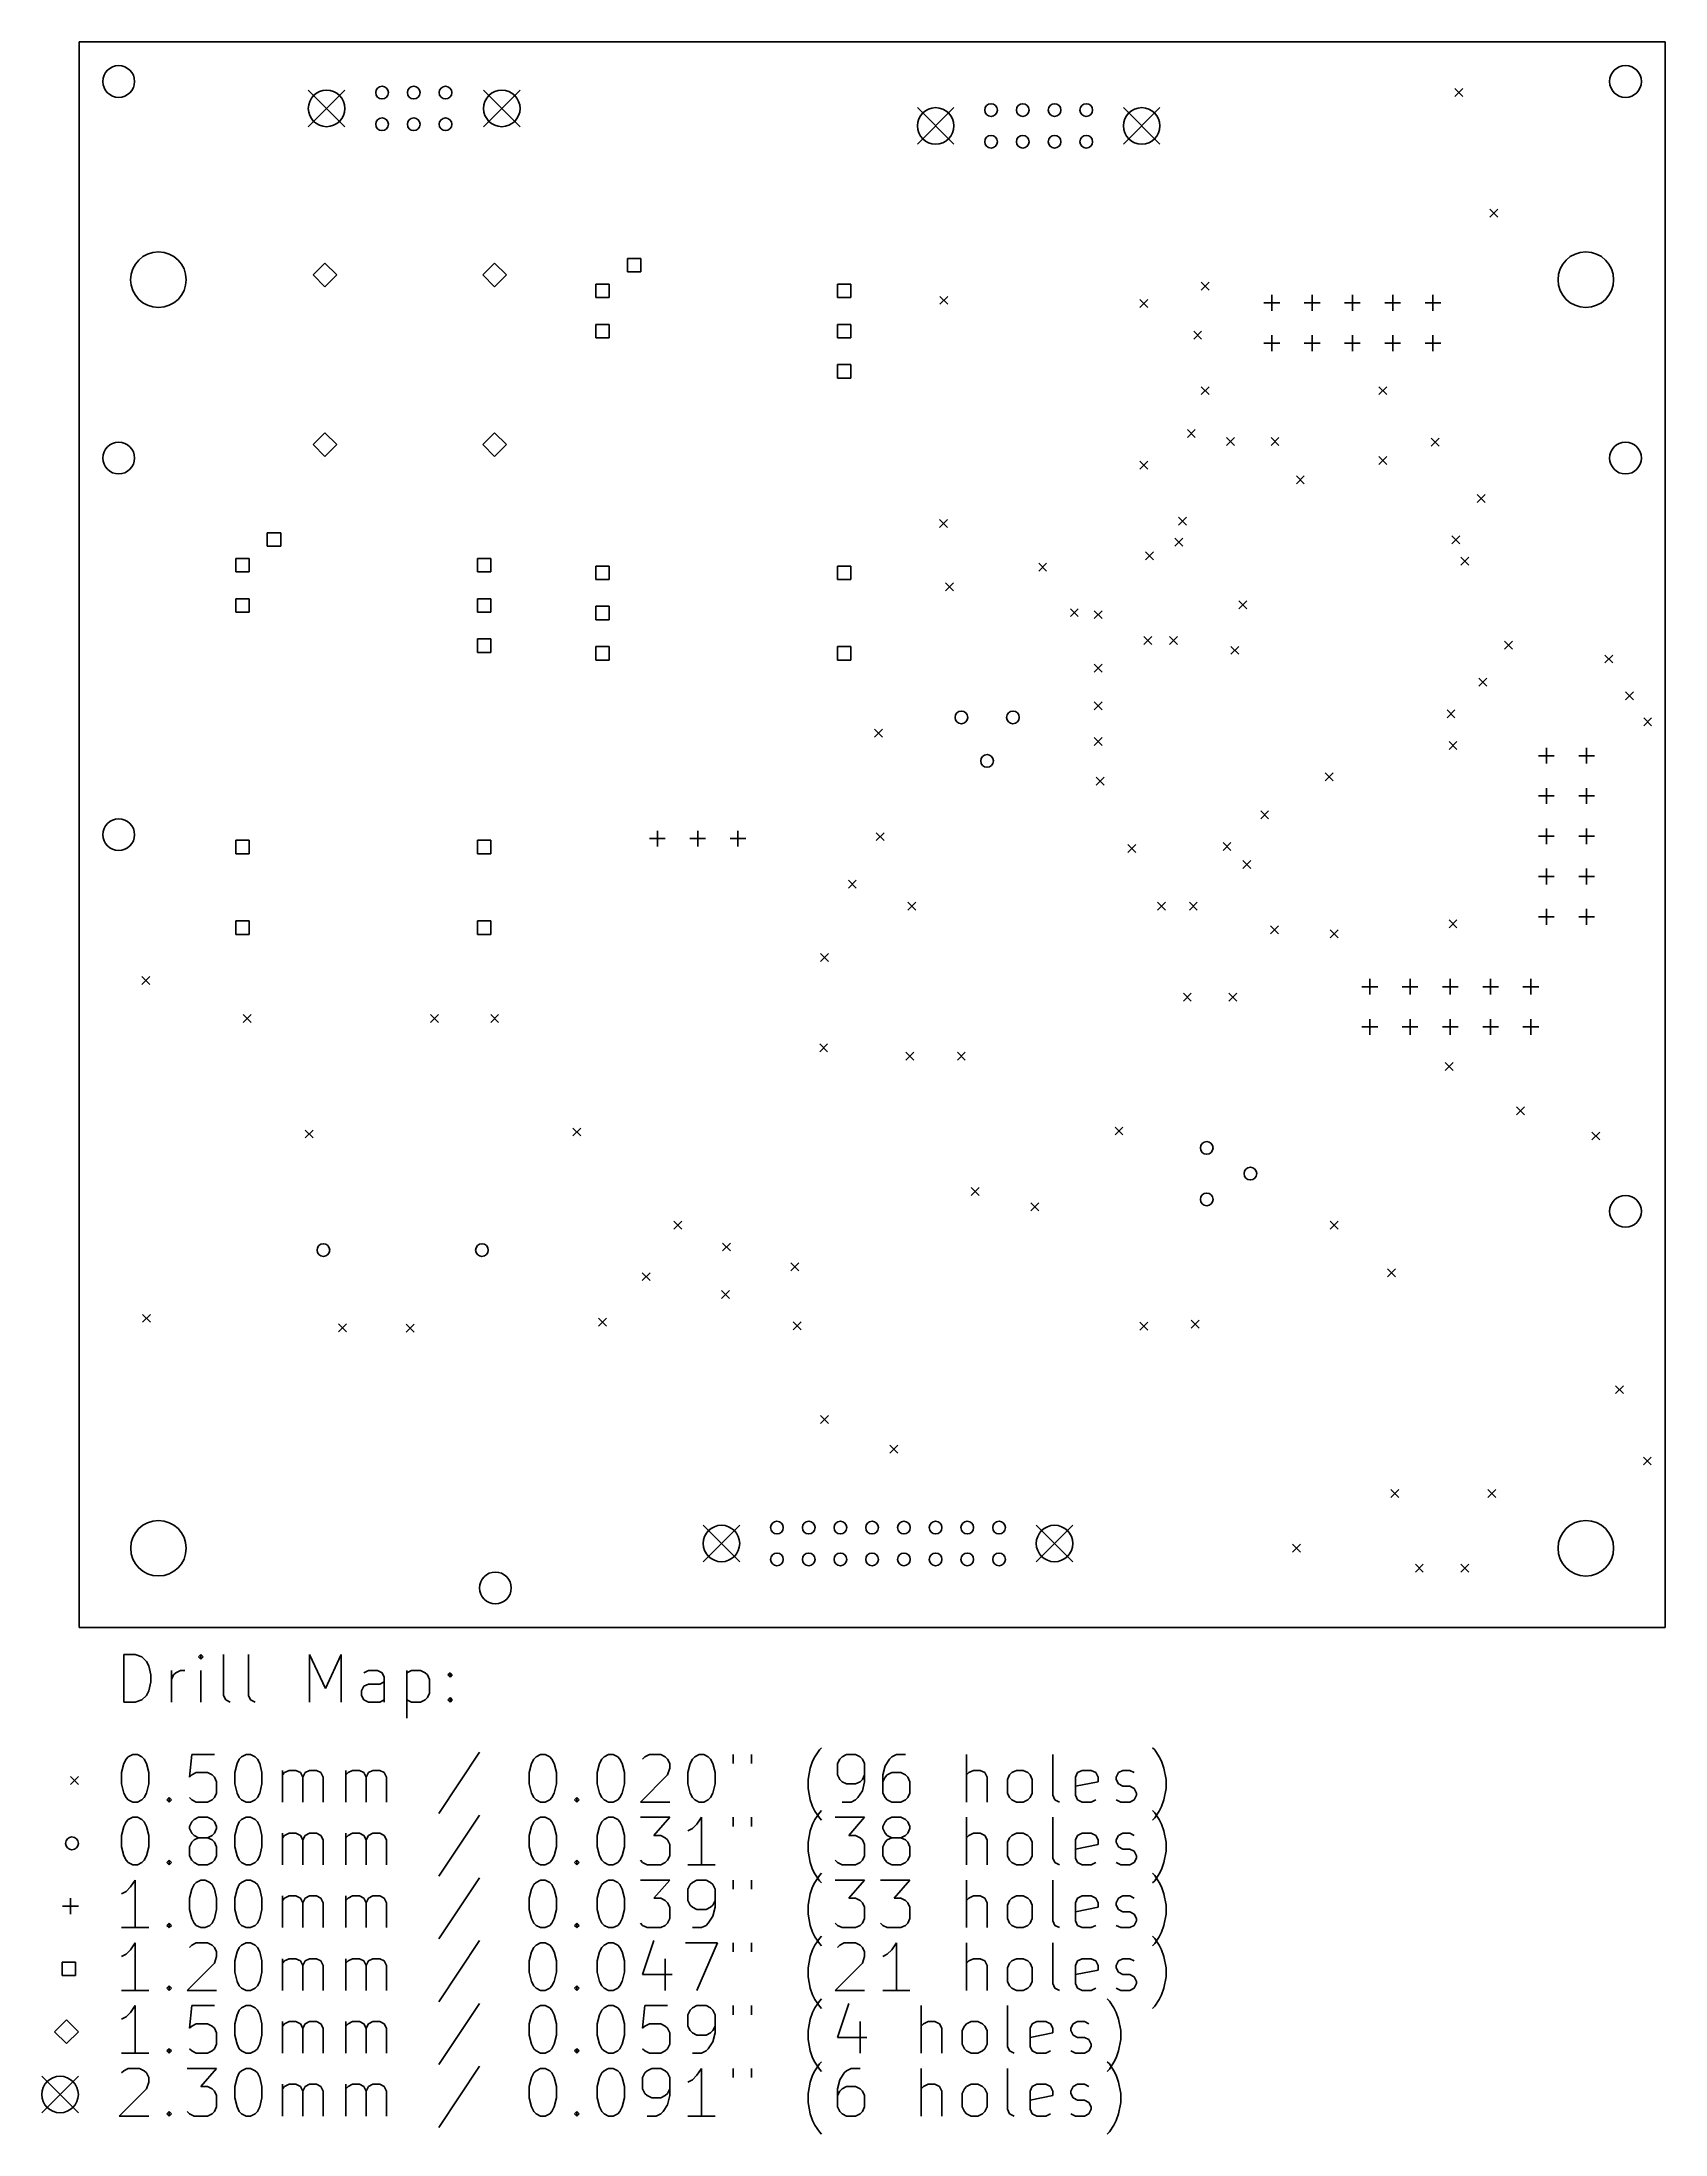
# Model space of a CAD drawing. Extents: x 31 to 133, y -167 to -35.
import ezdxf

# ---------------------------------------------------------------- set-up
doc = ezdxf.new("R2010")
doc.units = 0
doc.layers.add('BLACK', color=7, linetype='CONTINUOUS')

msp = doc.modelspace()

# ---------------------------------------------------------------- linework, layer by layer
at = {"layer": 'BLACK', "linetype": 'CONTINUOUS'}
for p, q in [((33.298, -135.05), (33.298, -35.05)), ((33.298, -35.05), (133.298, -35.05)), ((133.298, -35.05), (133.298, -135.05)), ((47.7481, -38.1001), (50.0481, -40.4001)), ((50.0481, -38.1001), (47.7481, -40.4001)), ((58.798, -38.1001), (61.098, -40.4001)), ((61.098, -38.1001), (58.798, -40.4001)), ((120.048, -38), (120.548, -38.5)), ((120.548, -38), (120.048, -38.5)), ((86.1481, -39.2001), (88.4481, -41.5001)), ((88.4481, -39.2001), (86.1481, -41.5001)), ((99.1481, -39.2001), (101.448, -41.5001)), ((101.448, -39.2001), (99.1481, -41.5001)), ((122.248, -45.6), (122.748, -46.1)), ((122.748, -45.6), (122.248, -46.1)), ((68.7123, -48.7057), (67.8637, -48.7057)), ((67.8637, -48.7057), (67.8637, -49.5543)), ((68.7123, -49.5543), (68.7123, -48.7057)), ((48.798, -49), (48.048, -49.75)), ((48.048, -49.75), (48.798, -50.5)), ((49.548, -49.75), (48.798, -49)), ((48.798, -50.5), (49.548, -49.75)), ((59.498, -49), (58.748, -49.75)), ((58.748, -49.75), (59.498, -50.5)), ((60.248, -49.75), (59.498, -49)), ((59.498, -50.5), (60.248, -49.75)), ((67.8637, -49.5543), (68.7123, -49.5543)), ((66.7223, -50.3257), (65.8737, -50.3257)), ((65.8737, -50.3257), (65.8737, -51.1743)), ((65.8737, -51.1743), (66.7223, -51.1743)), ((66.7223, -51.1743), (66.7223, -50.3257)), ((81.9623, -50.3257), (81.1137, -50.3257)), ((81.1137, -50.3257), (81.1137, -51.1743)), ((81.1137, -51.1743), (81.9623, -51.1743)), ((81.9623, -51.1743), (81.9623, -50.3257)), ((87.573, -51.1), (88.073, -51.6)), ((88.073, -51.1), (87.573, -51.6)), ((100.173, -51.3), (100.673, -51.8)), ((100.673, -51.3), (100.173, -51.8)), ((104.048, -50.2), (104.548, -50.7)), ((104.548, -50.2), (104.048, -50.7)), ((108.498, -51.01), (108.498, -52.01)), ((111.038, -51.01), (111.038, -52.01)), ((113.578, -51.01), (113.578, -52.01)), ((116.118, -51.01), (116.118, -52.01)), ((118.658, -51.01), (118.658, -52.01)), ((107.998, -51.51), (108.998, -51.51)), ((110.538, -51.51), (111.538, -51.51)), ((113.078, -51.51), (114.078, -51.51)), ((115.618, -51.51), (116.618, -51.51)), ((118.158, -51.51), (119.158, -51.51)), ((66.7223, -52.8657), (65.8737, -52.8657)), ((65.8737, -52.8657), (65.8737, -53.7143)), ((65.8737, -53.7143), (66.7223, -53.7143)), ((66.7223, -53.7143), (66.7223, -52.8657)), ((81.9623, -52.8657), (81.1137, -52.8657)), ((81.1137, -52.8657), (81.1137, -53.7143)), ((81.1137, -53.7143), (81.9623, -53.7143)), ((81.9623, -53.7143), (81.9623, -52.8657)), ((103.573, -53.3), (104.073, -53.8)), ((104.073, -53.3), (103.573, -53.8)), ((107.998, -54.05), (108.998, -54.05)), ((108.498, -53.55), (108.498, -54.55)), ((110.538, -54.05), (111.538, -54.05)), ((111.038, -53.55), (111.038, -54.55)), ((113.078, -54.05), (114.078, -54.05)), ((113.578, -53.55), (113.578, -54.55)), ((115.618, -54.05), (116.618, -54.05)), ((116.118, -53.55), (116.118, -54.55)), ((118.158, -54.05), (119.158, -54.05)), ((118.658, -53.55), (118.658, -54.55)), ((81.9623, -55.4057), (81.1137, -55.4057)), ((81.1137, -55.4057), (81.1137, -56.2543)), ((81.9623, -56.2543), (81.9623, -55.4057)), ((81.1137, -56.2543), (81.9623, -56.2543)), ((104.048, -56.8), (104.548, -57.3)), ((104.548, -56.8), (104.048, -57.3)), ((115.248, -56.8), (115.748, -57.3)), ((115.748, -56.8), (115.248, -57.3)), ((48.798, -59.7), (48.048, -60.45)), ((48.048, -60.45), (48.798, -61.2)), ((49.548, -60.45), (48.798, -59.7)), ((48.798, -61.2), (49.548, -60.45)), ((59.498, -59.7), (58.748, -60.45)), ((58.748, -60.45), (59.498, -61.2)), ((60.248, -60.45), (59.498, -59.7)), ((59.498, -61.2), (60.248, -60.45)), ((103.173, -59.5), (103.673, -60)), ((103.673, -59.5), (103.173, -60)), ((105.648, -60), (106.148, -60.5)), ((106.148, -60), (105.648, -60.5)), ((108.448, -60), (108.948, -60.5)), ((108.948, -60), (108.448, -60.5)), ((118.548, -60.05), (119.048, -60.55)), ((119.048, -60.05), (118.548, -60.55)), ((100.173, -61.5), (100.673, -62)), ((100.673, -61.5), (100.173, -62)), ((115.248, -61.2), (115.748, -61.7)), ((115.748, -61.2), (115.248, -61.7)), ((110.048, -62.425), (110.548, -62.925)), ((110.548, -62.425), (110.048, -62.925)), ((121.448, -63.6), (121.948, -64.1)), ((121.948, -63.6), (121.448, -64.1)), ((87.548, -65.175), (88.048, -65.675)), ((88.048, -65.175), (87.548, -65.675)), ((102.618, -65.0224), (103.118, -65.5224)), ((103.118, -65.0224), (102.618, -65.5224)), ((46.0123, -66.0057), (45.1637, -66.0057)), ((45.1637, -66.0057), (45.1637, -66.8543)), ((45.1637, -66.8543), (46.0123, -66.8543)), ((46.0123, -66.8543), (46.0123, -66.0057)), ((100.532, -67.21), (101.032, -67.71)), ((101.032, -67.21), (100.532, -67.71)), ((102.385, -66.3555), (102.885, -66.8555)), ((102.885, -66.3555), (102.385, -66.8555)), ((119.848, -66.2), (120.348, -66.7)), ((120.348, -66.2), (119.848, -66.7)), ((44.0223, -67.6257), (43.1737, -67.6257)), ((43.1737, -67.6257), (43.1737, -68.4743)), ((43.1737, -68.4743), (44.0223, -68.4743)), ((44.0223, -68.4743), (44.0223, -67.6257)), ((59.2623, -67.6257), (58.4137, -67.6257)), ((58.4137, -67.6257), (58.4137, -68.4743)), ((58.4137, -68.4743), (59.2623, -68.4743)), ((59.2623, -68.4743), (59.2623, -67.6257)), ((66.7223, -68.1057), (65.8737, -68.1057)), ((65.8737, -68.1057), (65.8737, -68.9543)), ((66.7223, -68.9543), (66.7223, -68.1057)), ((81.9623, -68.1057), (81.1137, -68.1057)), ((81.1137, -68.1057), (81.1137, -68.9543)), ((81.9623, -68.9543), (81.9623, -68.1057)), ((93.798, -67.925), (94.298, -68.425)), ((94.298, -67.925), (93.798, -68.425)), ((120.423, -67.55), (120.923, -68.05)), ((120.923, -67.55), (120.423, -68.05)), ((65.8737, -68.9543), (66.7223, -68.9543)), ((81.1137, -68.9543), (81.9623, -68.9543)), ((87.923, -69.175), (88.423, -69.675)), ((88.423, -69.175), (87.923, -69.675)), ((44.0223, -70.1657), (43.1737, -70.1657)), ((43.1737, -70.1657), (43.1737, -71.0143)), ((43.1737, -71.0143), (44.0223, -71.0143)), ((44.0223, -71.0143), (44.0223, -70.1657)), ((59.2623, -70.1657), (58.4137, -70.1657)), ((58.4137, -70.1657), (58.4137, -71.0143)), ((58.4137, -71.0143), (59.2623, -71.0143)), ((59.2623, -71.0143), (59.2623, -70.1657)), ((66.7223, -70.6457), (65.8737, -70.6457)), ((65.8737, -70.6457), (65.8737, -71.4943)), ((66.7223, -71.4943), (66.7223, -70.6457)), ((95.798, -70.8), (96.298, -71.3)), ((96.298, -70.8), (95.798, -71.3)), ((97.298, -70.925), (97.798, -71.425)), ((97.798, -70.925), (97.298, -71.425)), ((106.423, -70.3), (106.923, -70.8)), ((106.923, -70.3), (106.423, -70.8)), ((65.8737, -71.4943), (66.7223, -71.4943)), ((100.423, -72.55), (100.923, -73.05)), ((100.923, -72.55), (100.423, -73.05)), ((102.048, -72.55), (102.548, -73.05)), ((102.548, -72.55), (102.048, -73.05)), ((59.2623, -72.7057), (58.4137, -72.7057)), ((58.4137, -72.7057), (58.4137, -73.5543)), ((58.4137, -73.5543), (59.2623, -73.5543)), ((59.2623, -73.5543), (59.2623, -72.7057)), ((66.7223, -73.1857), (65.8737, -73.1857)), ((65.8737, -73.1857), (65.8737, -74.0343)), ((66.7223, -74.0343), (66.7223, -73.1857)), ((81.9623, -73.1857), (81.1137, -73.1857)), ((81.1137, -73.1857), (81.1137, -74.0343)), ((81.9623, -74.0343), (81.9623, -73.1857)), ((105.923, -73.175), (106.423, -73.675)), ((106.423, -73.175), (105.923, -73.675)), ((123.173, -72.85), (123.673, -73.35)), ((123.673, -72.85), (123.173, -73.35)), ((129.501, -73.722), (130.001, -74.222)), ((130.001, -73.722), (129.501, -74.222)), ((65.8737, -74.0343), (66.7223, -74.0343)), ((81.1137, -74.0343), (81.9623, -74.0343)), ((97.298, -74.3), (97.798, -74.8)), ((97.798, -74.3), (97.298, -74.8)), ((121.548, -75.175), (122.048, -75.675)), ((122.048, -75.175), (121.548, -75.675)), ((130.798, -76.05), (131.298, -76.55)), ((131.298, -76.05), (130.798, -76.55)), ((97.298, -76.675), (97.798, -77.175)), ((97.798, -76.675), (97.298, -77.175)), ((119.548, -77.175), (120.048, -77.675)), ((120.048, -77.175), (119.548, -77.675)), ((131.948, -77.675), (132.448, -78.175)), ((132.448, -77.675), (131.948, -78.175)), ((83.448, -78.4), (83.948, -78.9)), ((83.948, -78.4), (83.448, -78.9)), ((97.298, -78.925), (97.798, -79.425)), ((97.798, -78.925), (97.298, -79.425)), ((119.673, -79.175), (120.173, -79.675)), ((120.173, -79.175), (119.673, -79.675)), ((125.308, -80.07), (126.308, -80.07)), ((125.808, -79.57), (125.808, -80.57)), ((127.848, -80.07), (128.848, -80.07)), ((128.348, -79.57), (128.348, -80.57)), ((97.423, -81.425), (97.923, -81.925)), ((97.923, -81.425), (97.423, -81.925)), ((111.859, -81.1457), (112.359, -81.6457)), ((112.359, -81.1457), (111.859, -81.6457)), ((125.308, -82.61), (126.308, -82.61)), ((125.808, -82.11), (125.808, -83.11)), ((127.848, -82.61), (128.848, -82.61)), ((128.348, -82.11), (128.348, -83.11)), ((107.798, -83.55), (108.298, -84.05)), ((108.298, -83.55), (107.798, -84.05)), ((44.0223, -85.4057), (43.1737, -85.4057)), ((43.1737, -85.4057), (43.1737, -86.2543)), ((44.0223, -86.2543), (44.0223, -85.4057)), ((59.2623, -85.4057), (58.4137, -85.4057)), ((58.4137, -85.4057), (58.4137, -86.2543)), ((59.2623, -86.2543), (59.2623, -85.4057)), ((69.258, -85.3), (70.258, -85.3)), ((69.758, -84.8), (69.758, -85.8)), ((71.798, -85.3), (72.798, -85.3)), ((72.298, -84.8), (72.298, -85.8)), ((74.338, -85.3), (75.338, -85.3)), ((74.838, -84.8), (74.838, -85.8)), ((83.548, -84.925), (84.048, -85.425)), ((84.048, -84.925), (83.548, -85.425)), ((99.423, -85.675), (99.923, -86.175)), ((99.923, -85.675), (99.423, -86.175)), ((105.423, -85.55), (105.923, -86.05)), ((105.923, -85.55), (105.423, -86.05)), ((125.308, -85.15), (126.308, -85.15)), ((125.808, -84.65), (125.808, -85.65)), ((127.848, -85.15), (128.848, -85.15)), ((128.348, -84.65), (128.348, -85.65)), ((43.1737, -86.2543), (44.0223, -86.2543)), ((58.4137, -86.2543), (59.2623, -86.2543)), ((106.673, -86.675), (107.173, -87.175)), ((107.173, -86.675), (106.673, -87.175)), ((81.798, -87.925), (82.298, -88.425)), ((82.298, -87.925), (81.798, -88.425)), ((125.308, -87.69), (126.308, -87.69)), ((125.808, -87.19), (125.808, -88.19)), ((127.848, -87.69), (128.848, -87.69)), ((128.348, -87.19), (128.348, -88.19)), ((85.548, -89.3), (86.048, -89.8)), ((86.048, -89.3), (85.548, -89.8)), ((101.298, -89.3), (101.798, -89.8)), ((101.798, -89.3), (101.298, -89.8)), ((103.298, -89.3), (103.798, -89.8)), ((103.798, -89.3), (103.298, -89.8)), ((44.0223, -90.4857), (43.1737, -90.4857)), ((43.1737, -90.4857), (43.1737, -91.3343)), ((44.0223, -91.3343), (44.0223, -90.4857)), ((59.2623, -90.4857), (58.4137, -90.4857)), ((58.4137, -90.4857), (58.4137, -91.3343)), ((59.2623, -91.3343), (59.2623, -90.4857)), ((108.415, -90.8075), (108.915, -91.3075)), ((108.915, -90.8075), (108.415, -91.3075)), ((119.673, -90.425), (120.173, -90.925)), ((120.173, -90.425), (119.673, -90.925)), ((125.308, -90.23), (126.308, -90.23)), ((125.808, -89.73), (125.808, -90.73)), ((127.848, -90.23), (128.848, -90.23)), ((128.348, -89.73), (128.348, -90.73)), ((43.1737, -91.3343), (44.0223, -91.3343)), ((58.4137, -91.3343), (59.2623, -91.3343)), ((112.173, -91.05), (112.673, -91.55)), ((112.673, -91.05), (112.173, -91.55)), ((80.048, -92.55), (80.548, -93.05)), ((80.548, -92.55), (80.048, -93.05)), ((37.248, -94), (37.748, -94.5)), ((37.748, -94), (37.248, -94.5)), ((114.173, -94.635), (115.173, -94.635)), ((114.673, -94.135), (114.673, -95.135)), ((116.713, -94.635), (117.713, -94.635)), ((117.213, -94.135), (117.213, -95.135)), ((119.253, -94.635), (120.253, -94.635)), ((119.753, -94.135), (119.753, -95.135)), ((121.793, -94.635), (122.793, -94.635)), ((122.293, -94.135), (122.293, -95.135)), ((124.333, -94.635), (125.333, -94.635)), ((124.833, -94.135), (124.833, -95.135)), ((102.923, -95.05), (103.423, -95.55)), ((103.423, -95.05), (102.923, -95.55)), ((105.798, -95.05), (106.298, -95.55)), ((106.298, -95.05), (105.798, -95.55)), ((43.648, -96.4), (44.148, -96.9)), ((44.148, -96.4), (43.648, -96.9)), ((55.448, -96.4), (55.948, -96.9)), ((55.948, -96.4), (55.448, -96.9)), ((59.248, -96.4), (59.748, -96.9)), ((59.748, -96.4), (59.248, -96.9)), ((114.173, -97.175), (115.173, -97.175)), ((114.673, -96.675), (114.673, -97.675)), ((116.713, -97.175), (117.713, -97.175)), ((117.213, -96.675), (117.213, -97.675)), ((119.253, -97.175), (120.253, -97.175)), ((119.753, -96.675), (119.753, -97.675)), ((121.793, -97.175), (122.793, -97.175)), ((122.293, -96.675), (122.293, -97.675)), ((124.333, -97.175), (125.333, -97.175)), ((124.833, -96.675), (124.833, -97.675)), ((79.993, -98.245), (80.493, -98.745)), ((80.493, -98.245), (79.993, -98.745)), ((85.423, -98.775), (85.923, -99.275)), ((85.923, -98.775), (85.423, -99.275)), ((88.673, -98.775), (89.173, -99.275)), ((89.173, -98.775), (88.673, -99.275)), ((119.423, -99.425), (119.923, -99.925)), ((119.923, -99.425), (119.423, -99.925)), ((123.923, -102.213), (124.423, -102.713)), ((124.423, -102.213), (123.923, -102.713)), ((47.548, -103.675), (48.048, -104.175)), ((48.048, -103.675), (47.548, -104.175)), ((64.423, -103.55), (64.923, -104.05)), ((64.923, -103.55), (64.423, -104.05)), ((98.6112, -103.488), (99.1112, -103.988)), ((99.1112, -103.488), (98.6112, -103.988)), ((128.673, -103.8), (129.173, -104.3)), ((129.173, -103.8), (128.673, -104.3)), ((89.548, -107.3), (90.048, -107.8)), ((90.048, -107.3), (89.548, -107.8)), ((70.798, -109.425), (71.298, -109.925)), ((71.298, -109.425), (70.798, -109.925)), ((93.298, -108.275), (93.798, -108.775)), ((93.798, -108.275), (93.298, -108.775)), ((112.173, -109.425), (112.673, -109.925)), ((112.673, -109.425), (112.173, -109.925)), ((73.861, -110.803), (74.361, -111.303)), ((74.361, -110.803), (73.861, -111.303)), ((78.173, -112.05), (78.673, -112.55)), ((78.673, -112.05), (78.173, -112.55)), ((68.798, -112.675), (69.298, -113.175)), ((69.298, -112.675), (68.798, -113.175)), ((115.798, -112.425), (116.298, -112.925)), ((116.298, -112.425), (115.798, -112.925)), ((73.798, -113.8), (74.298, -114.3)), ((74.298, -113.8), (73.798, -114.3)), ((37.298, -115.3), (37.798, -115.8)), ((37.798, -115.3), (37.298, -115.8)), ((49.648, -115.9), (50.148, -116.4)), ((50.148, -115.9), (49.648, -116.4)), ((53.923, -115.925), (54.423, -116.425)), ((54.423, -115.925), (53.923, -116.425)), ((66.048, -115.55), (66.548, -116.05)), ((66.548, -115.55), (66.048, -116.05)), ((78.323, -115.775), (78.823, -116.275)), ((78.823, -115.775), (78.323, -116.275)), ((100.173, -115.8), (100.673, -116.3)), ((100.673, -115.8), (100.173, -116.3)), ((103.423, -115.675), (103.923, -116.175)), ((103.923, -115.675), (103.423, -116.175)), ((130.173, -119.8), (130.673, -120.3)), ((130.673, -119.8), (130.173, -120.3)), ((80.048, -121.675), (80.548, -122.175)), ((80.548, -121.675), (80.048, -122.175)), ((84.423, -123.55), (84.923, -124.05)), ((84.923, -123.55), (84.423, -124.05)), ((131.923, -124.3), (132.423, -124.8)), ((132.423, -124.3), (131.923, -124.8)), ((115.998, -126.35), (116.498, -126.85)), ((116.498, -126.35), (115.998, -126.85)), ((122.123, -126.35), (122.623, -126.85)), ((122.623, -126.35), (122.123, -126.85)), ((72.648, -128.6), (74.948, -130.9)), ((74.948, -128.6), (72.648, -130.9)), ((93.648, -128.6), (95.948, -130.9)), ((95.948, -128.6), (93.648, -130.9)), ((109.798, -129.8), (110.298, -130.3)), ((110.298, -129.8), (109.798, -130.3)), ((117.548, -131.05), (118.048, -131.55)), ((118.048, -131.05), (117.548, -131.55)), ((120.423, -131.05), (120.923, -131.55)), ((120.923, -131.05), (120.423, -131.55)), ((133.298, -135.05), (33.298, -135.05)), ((36.1123, -139.757), (36.1123, -136.757)), ((36.1123, -136.757), (36.8266, -136.757)), ((36.8266, -136.757), (37.2551, -136.9)), ((37.2551, -136.9), (37.5409, -137.186)), ((37.5409, -137.186), (37.6837, -137.471)), ((40.9694, -136.757), (40.8266, -136.9)), ((40.8266, -136.9), (40.9694, -137.043)), ((41.1123, -136.9), (40.9694, -136.757)), ((40.9694, -136.757), (40.9694, -137.043)), ((40.9694, -137.043), (41.1123, -136.9)), ((42.398, -139.329), (42.398, -136.757)), ((43.9694, -139.329), (43.9694, -136.757)), ((47.8266, -139.757), (47.8266, -136.757)), ((47.8266, -136.757), (48.8266, -138.9)), ((48.8266, -138.9), (49.8266, -136.757)), ((49.8266, -136.757), (49.8266, -139.757)), ((37.6837, -137.471), (37.8266, -138.043)), ((37.8266, -138.471), (37.6837, -139.043)), ((37.8266, -138.043), (37.8266, -138.471)), ((39.1123, -139.757), (39.1123, -137.757)), ((39.1123, -138.329), (39.2551, -138.043)), ((39.2551, -138.043), (39.398, -137.9)), ((39.398, -137.9), (39.6837, -137.757)), ((39.6837, -137.757), (39.9694, -137.757)), ((40.9694, -139.757), (40.9694, -137.757)), ((51.5409, -137.757), (51.2551, -137.9)), ((52.1123, -137.757), (51.5409, -137.757)), ((52.398, -137.9), (52.1123, -137.757)), ((52.2551, -138.614), (52.5409, -138.471)), ((52.5409, -138.186), (52.398, -137.9)), ((52.5409, -139.757), (52.5409, -138.186)), ((53.9694, -137.757), (53.9694, -140.757)), ((53.9694, -137.9), (54.2551, -137.757)), ((54.2551, -137.757), (54.8266, -137.757)), ((54.8266, -137.757), (55.1123, -137.9)), ((55.1123, -137.9), (55.2551, -138.043)), ((55.2551, -138.043), (55.398, -138.329)), ((55.398, -138.329), (55.398, -139.186)), ((56.5409, -138.043), (56.6837, -137.9)), ((56.6837, -138.186), (56.5409, -138.043)), ((56.6837, -137.9), (56.8266, -138.043)), ((56.6837, -137.9), (56.6837, -138.186)), ((56.8266, -138.043), (56.6837, -138.186)), ((36.8266, -139.757), (36.1123, -139.757)), ((37.2551, -139.614), (36.8266, -139.757)), ((37.5409, -139.329), (37.2551, -139.614)), ((37.6837, -139.043), (37.5409, -139.329)), ((42.5409, -139.614), (42.398, -139.329)), ((42.8266, -139.757), (42.5409, -139.614)), ((44.1123, -139.614), (43.9694, -139.329)), ((44.398, -139.757), (44.1123, -139.614)), ((51.1123, -139.043), (51.2551, -138.757)), ((51.1123, -139.329), (51.1123, -139.043)), ((51.2551, -139.614), (51.1123, -139.329)), ((51.2551, -138.757), (51.5409, -138.614)), ((51.5409, -139.757), (51.2551, -139.614)), ((51.5409, -138.614), (52.2551, -138.614)), ((52.2551, -139.757), (51.5409, -139.757)), ((52.5409, -139.614), (52.2551, -139.757)), ((54.2551, -139.757), (53.9694, -139.614)), ((54.8266, -139.757), (54.2551, -139.757)), ((55.1123, -139.614), (54.8266, -139.757)), ((55.2551, -139.471), (55.1123, -139.614)), ((55.398, -139.186), (55.2551, -139.471)), ((56.5409, -139.614), (56.6837, -139.471)), ((56.6837, -139.757), (56.5409, -139.614)), ((56.6837, -139.471), (56.8266, -139.614)), ((56.6837, -139.471), (56.6837, -139.757)), ((56.8266, -139.614), (56.6837, -139.757)), ((35.9694, -144.2), (36.1123, -143.629)), ((36.1123, -143.629), (36.2551, -143.343)), ((36.2551, -143.343), (36.398, -143.2)), ((36.398, -143.2), (36.6837, -143.057)), ((36.6837, -143.057), (36.9694, -143.057)), ((36.9694, -143.057), (37.2551, -143.2)), ((37.2551, -143.2), (37.398, -143.343)), ((37.398, -143.343), (37.5409, -143.629)), ((37.5409, -143.629), (37.6837, -144.2)), ((40.398, -143.057), (40.2551, -144.486)), ((41.8266, -143.057), (40.398, -143.057)), ((43.1123, -144.2), (43.2551, -143.629)), ((43.2551, -143.629), (43.398, -143.343)), ((43.398, -143.343), (43.5409, -143.2)), ((43.5409, -143.2), (43.8266, -143.057)), ((43.8266, -143.057), (44.1123, -143.057)), ((44.1123, -143.057), (44.398, -143.2)), ((44.398, -143.2), (44.5409, -143.343)), ((44.5409, -143.343), (44.6837, -143.629)), ((44.6837, -143.629), (44.8266, -144.2)), ((58.5409, -142.914), (55.9694, -146.771)), ((61.6837, -144.2), (61.8266, -143.629)), ((61.8266, -143.629), (61.9694, -143.343)), ((61.9694, -143.343), (62.1123, -143.2)), ((62.1123, -143.2), (62.398, -143.057)), ((62.398, -143.057), (62.6837, -143.057)), ((62.6837, -143.057), (62.9694, -143.2)), ((62.9694, -143.2), (63.1123, -143.343)), ((63.1123, -143.343), (63.2551, -143.629)), ((63.2551, -143.629), (63.398, -144.2)), ((65.9694, -144.2), (66.1123, -143.629)), ((66.1123, -143.629), (66.2551, -143.343)), ((66.2551, -143.343), (66.398, -143.2)), ((66.398, -143.2), (66.6837, -143.057)), ((66.6837, -143.057), (66.9694, -143.057)), ((66.9694, -143.057), (67.2551, -143.2)), ((67.2551, -143.2), (67.398, -143.343)), ((67.398, -143.343), (67.5409, -143.629)), ((67.5409, -143.629), (67.6837, -144.2)), ((68.8266, -143.343), (68.9694, -143.2)), ((68.9694, -143.2), (69.2551, -143.057)), ((69.2551, -143.057), (69.9694, -143.057)), ((69.9694, -143.057), (70.2551, -143.2)), ((70.2551, -143.2), (70.398, -143.343)), ((70.398, -143.343), (70.5409, -143.629)), ((70.5409, -143.629), (70.5409, -143.914)), ((71.6837, -144.2), (71.8266, -143.629)), ((71.8266, -143.629), (71.9694, -143.343)), ((71.9694, -143.343), (72.1123, -143.2)), ((72.1123, -143.2), (72.398, -143.057)), ((72.398, -143.057), (72.6837, -143.057)), ((72.6837, -143.057), (72.9694, -143.2)), ((72.9694, -143.2), (73.1123, -143.343)), ((73.1123, -143.343), (73.2551, -143.629)), ((73.2551, -143.629), (73.398, -144.2)), ((74.5409, -143.057), (74.5409, -143.629)), ((75.6837, -143.057), (75.6837, -143.629)), ((79.398, -143.914), (79.5409, -143.486)), ((79.5409, -143.486), (79.6837, -143.2)), ((79.6837, -143.2), (79.9694, -142.771)), ((79.9694, -142.771), (80.1123, -142.629)), ((81.2551, -143.343), (81.1123, -143.629)), ((81.1123, -143.629), (81.1123, -144.343)), ((81.398, -143.2), (81.2551, -143.343)), ((81.6837, -143.057), (81.398, -143.2)), ((82.2551, -143.057), (81.6837, -143.057)), ((82.5409, -143.2), (82.2551, -143.057)), ((82.6837, -143.343), (82.5409, -143.2)), ((82.8266, -143.629), (82.6837, -143.343)), ((82.8266, -144.771), (82.8266, -143.629)), ((84.1123, -143.771), (83.9694, -144.343)), ((84.398, -143.343), (84.1123, -143.771)), ((84.5409, -143.2), (84.398, -143.343)), ((84.8266, -143.057), (84.5409, -143.2)), ((85.398, -143.057), (84.8266, -143.057)), ((89.2551, -146.057), (89.2551, -143.057)), ((94.6837, -145.629), (94.6837, -143.057)), ((101.112, -142.771), (100.969, -142.629)), ((101.398, -143.2), (101.112, -142.771)), ((101.541, -143.486), (101.398, -143.2)), ((101.684, -143.914), (101.541, -143.486)), ((32.748, -144.45), (33.248, -144.95)), ((33.248, -144.45), (32.748, -144.95)), ((35.9694, -144.914), (35.9694, -144.2)), ((36.1123, -145.486), (35.9694, -144.914)), ((37.6837, -144.914), (37.5409, -145.486)), ((37.6837, -144.2), (37.6837, -144.914)), ((40.2551, -144.486), (40.398, -144.343)), ((40.398, -144.343), (40.6837, -144.2)), ((40.6837, -144.2), (41.398, -144.2)), ((41.398, -144.2), (41.6837, -144.343)), ((41.6837, -144.343), (41.8266, -144.486)), ((41.8266, -144.486), (41.9694, -144.771)), ((41.9694, -144.771), (41.9694, -145.486)), ((43.1123, -144.914), (43.1123, -144.2)), ((43.2551, -145.486), (43.1123, -144.914)), ((44.8266, -144.914), (44.6837, -145.486)), ((44.8266, -144.2), (44.8266, -144.914)), ((46.1123, -146.057), (46.1123, -144.057)), ((46.1123, -144.343), (46.2551, -144.2)), ((46.2551, -144.2), (46.5409, -144.057)), ((46.5409, -144.057), (46.9694, -144.057)), ((46.9694, -144.057), (47.2551, -144.2)), ((47.2551, -144.2), (47.398, -144.486)), ((47.398, -144.486), (47.5409, -144.2)), ((47.398, -144.486), (47.398, -146.057)), ((47.5409, -144.2), (47.8266, -144.057)), ((47.8266, -144.057), (48.2551, -144.057)), ((48.2551, -144.057), (48.5409, -144.2)), ((48.5409, -144.2), (48.6837, -144.486)), ((48.6837, -144.486), (48.6837, -146.057)), ((50.1123, -146.057), (50.1123, -144.057)), ((50.1123, -144.343), (50.2551, -144.2)), ((50.2551, -144.2), (50.5409, -144.057)), ((50.5409, -144.057), (50.9694, -144.057)), ((50.9694, -144.057), (51.2551, -144.2)), ((51.2551, -144.2), (51.398, -144.486)), ((51.398, -144.486), (51.5409, -144.2)), ((51.398, -144.486), (51.398, -146.057)), ((51.5409, -144.2), (51.8266, -144.057)), ((51.8266, -144.057), (52.2551, -144.057)), ((52.2551, -144.057), (52.5409, -144.2)), ((52.5409, -144.2), (52.6837, -144.486)), ((52.6837, -144.486), (52.6837, -146.057)), ((61.6837, -144.914), (61.6837, -144.2)), ((61.8266, -145.486), (61.6837, -144.914)), ((63.398, -144.914), (63.2551, -145.486)), ((63.398, -144.2), (63.398, -144.914)), ((65.9694, -144.914), (65.9694, -144.2)), ((66.1123, -145.486), (65.9694, -144.914)), ((67.6837, -144.914), (67.5409, -145.486)), ((67.6837, -144.2), (67.6837, -144.914)), ((70.398, -144.343), (68.6837, -146.057)), ((70.5409, -143.914), (70.398, -144.343)), ((71.6837, -144.914), (71.6837, -144.2)), ((71.8266, -145.486), (71.6837, -144.914)), ((73.398, -144.914), (73.2551, -145.486)), ((73.398, -144.2), (73.398, -144.914)), ((79.2551, -144.629), (79.398, -143.914)), ((79.2551, -145.2), (79.2551, -144.629)), ((81.1123, -144.343), (81.2551, -144.629)), ((81.2551, -144.629), (81.398, -144.771)), ((81.398, -144.771), (81.6837, -144.914)), ((81.6837, -144.914), (82.2551, -144.914)), ((82.2551, -144.914), (82.5409, -144.771)), ((82.5409, -144.771), (82.6837, -144.629)), ((82.6837, -144.629), (82.8266, -144.343)), ((82.6837, -145.343), (82.8266, -144.771)), ((83.9694, -144.343), (83.9694, -145.486)), ((84.1123, -144.486), (83.9694, -144.771)), ((84.2551, -144.343), (84.1123, -144.486)), ((84.5409, -144.2), (84.2551, -144.343)), ((85.1123, -144.2), (84.5409, -144.2)), ((85.398, -144.343), (85.1123, -144.2)), ((85.5409, -144.486), (85.398, -144.343)), ((85.6837, -144.771), (85.5409, -144.486)), ((85.6837, -145.486), (85.6837, -144.771)), ((89.398, -144.2), (89.2551, -144.343)), ((89.6837, -144.057), (89.398, -144.2)), ((90.1123, -144.057), (89.6837, -144.057)), ((90.398, -144.2), (90.1123, -144.057)), ((90.5409, -144.486), (90.398, -144.2)), ((90.5409, -146.057), (90.5409, -144.486)), ((91.8266, -144.629), (91.9694, -144.343)), ((91.8266, -145.486), (91.8266, -144.629)), ((91.9694, -144.343), (92.1123, -144.2)), ((92.1123, -144.2), (92.398, -144.057)), ((92.398, -144.057), (92.8266, -144.057)), ((92.8266, -144.057), (93.1123, -144.2)), ((93.1123, -144.2), (93.2551, -144.343)), ((93.2551, -144.343), (93.398, -144.629)), ((93.398, -144.629), (93.398, -145.486)), ((96.1123, -144.486), (96.2551, -144.2)), ((96.1123, -145.629), (96.1123, -144.486)), ((97.5409, -144.771), (96.1123, -145.057)), ((96.2551, -144.2), (96.5409, -144.057)), ((96.5409, -144.057), (97.1123, -144.057)), ((97.1123, -144.057), (97.398, -144.2)), ((97.398, -144.2), (97.5409, -144.486)), ((97.5409, -144.486), (97.5409, -144.771)), ((98.6837, -144.486), (98.8266, -144.2)), ((98.6837, -144.629), (98.6837, -144.486)), ((98.8266, -144.914), (98.6837, -144.629)), ((98.8266, -144.2), (99.1123, -144.057)), ((99.1123, -145.057), (98.8266, -144.914)), ((99.1123, -144.057), (99.5409, -144.057)), ((99.5409, -145.057), (99.1123, -145.057)), ((99.5409, -144.057), (99.8266, -144.2)), ((99.8266, -145.2), (99.5409, -145.057)), ((101.827, -144.629), (101.684, -143.914)), ((101.827, -145.2), (101.827, -144.629)), ((36.2551, -145.771), (36.1123, -145.486)), ((36.398, -145.914), (36.2551, -145.771)), ((36.6837, -146.057), (36.398, -145.914)), ((36.9694, -146.057), (36.6837, -146.057)), ((37.2551, -145.914), (36.9694, -146.057)), ((37.398, -145.771), (37.2551, -145.914)), ((37.5409, -145.486), (37.398, -145.771)), ((38.8266, -145.914), (38.9694, -145.771)), ((38.9694, -146.057), (38.8266, -145.914)), ((38.9694, -145.771), (39.1123, -145.914)), ((38.9694, -145.771), (38.9694, -146.057)), ((39.1123, -145.914), (38.9694, -146.057)), ((40.398, -145.914), (40.2551, -145.771)), ((40.6837, -146.057), (40.398, -145.914)), ((41.398, -146.057), (40.6837, -146.057)), ((41.6837, -145.914), (41.398, -146.057)), ((41.8266, -145.771), (41.6837, -145.914)), ((41.9694, -145.486), (41.8266, -145.771)), ((43.398, -145.771), (43.2551, -145.486)), ((43.5409, -145.914), (43.398, -145.771)), ((43.8266, -146.057), (43.5409, -145.914)), ((44.1123, -146.057), (43.8266, -146.057)), ((44.398, -145.914), (44.1123, -146.057)), ((44.5409, -145.771), (44.398, -145.914)), ((44.6837, -145.486), (44.5409, -145.771)), ((61.9694, -145.771), (61.8266, -145.486)), ((62.1123, -145.914), (61.9694, -145.771)), ((62.398, -146.057), (62.1123, -145.914)), ((62.6837, -146.057), (62.398, -146.057)), ((62.9694, -145.914), (62.6837, -146.057)), ((63.1123, -145.771), (62.9694, -145.914)), ((63.2551, -145.486), (63.1123, -145.771)), ((64.5409, -145.914), (64.6837, -145.771)), ((64.6837, -146.057), (64.5409, -145.914)), ((64.6837, -145.771), (64.8266, -145.914)), ((64.6837, -145.771), (64.6837, -146.057)), ((64.8266, -145.914), (64.6837, -146.057)), ((66.2551, -145.771), (66.1123, -145.486)), ((66.398, -145.914), (66.2551, -145.771)), ((66.6837, -146.057), (66.398, -145.914)), ((66.9694, -146.057), (66.6837, -146.057)), ((67.2551, -145.914), (66.9694, -146.057)), ((67.398, -145.771), (67.2551, -145.914)), ((67.5409, -145.486), (67.398, -145.771)), ((68.6837, -146.057), (70.5409, -146.057)), ((71.9694, -145.771), (71.8266, -145.486)), ((72.1123, -145.914), (71.9694, -145.771)), ((72.398, -146.057), (72.1123, -145.914)), ((72.6837, -146.057), (72.398, -146.057)), ((72.9694, -145.914), (72.6837, -146.057)), ((73.1123, -145.771), (72.9694, -145.914)), ((73.2551, -145.486), (73.1123, -145.771)), ((79.398, -145.914), (79.2551, -145.2)), ((79.5409, -146.343), (79.398, -145.914)), ((79.6837, -146.629), (79.5409, -146.343)), ((81.398, -146.057), (81.9694, -146.057)), ((81.9694, -146.057), (82.2551, -145.914)), ((82.2551, -145.914), (82.398, -145.771)), ((82.398, -145.771), (82.6837, -145.343)), ((83.9694, -145.486), (84.1123, -145.771)), ((84.1123, -145.771), (84.2551, -145.914)), ((84.2551, -145.914), (84.5409, -146.057)), ((84.5409, -146.057), (85.1123, -146.057)), ((85.1123, -146.057), (85.398, -145.914)), ((85.398, -145.914), (85.5409, -145.771)), ((85.5409, -145.771), (85.6837, -145.486)), ((91.9694, -145.771), (91.8266, -145.486)), ((92.1123, -145.914), (91.9694, -145.771)), ((92.398, -146.057), (92.1123, -145.914)), ((92.8266, -146.057), (92.398, -146.057)), ((93.1123, -145.914), (92.8266, -146.057)), ((93.2551, -145.771), (93.1123, -145.914)), ((93.398, -145.486), (93.2551, -145.771)), ((94.8266, -145.914), (94.6837, -145.629)), ((95.1123, -146.057), (94.8266, -145.914)), ((96.2551, -145.914), (96.1123, -145.629)), ((96.5409, -146.057), (96.2551, -145.914)), ((97.1123, -146.057), (96.5409, -146.057)), ((97.398, -145.914), (97.1123, -146.057)), ((98.6837, -145.914), (98.9694, -146.057)), ((98.9694, -146.057), (99.5409, -146.057)), ((99.5409, -146.057), (99.8266, -145.914)), ((99.9694, -145.486), (99.8266, -145.2)), ((99.8266, -145.914), (99.9694, -145.629)), ((99.9694, -145.629), (99.9694, -145.486)), ((101.398, -146.629), (101.541, -146.343)), ((101.541, -146.343), (101.684, -145.914)), ((101.684, -145.914), (101.827, -145.2)), ((35.9694, -148.16), (36.1123, -147.589)), ((36.1123, -147.589), (36.2551, -147.303)), ((36.2551, -147.303), (36.398, -147.16)), ((36.398, -147.16), (36.6837, -147.017)), ((36.6837, -147.017), (36.9694, -147.017)), ((36.9694, -147.017), (37.2551, -147.16)), ((37.2551, -147.16), (37.398, -147.303)), ((37.398, -147.303), (37.5409, -147.589)), ((37.5409, -147.589), (37.6837, -148.16)), ((40.2551, -147.589), (40.398, -147.303)), ((40.2551, -147.731), (40.2551, -147.589)), ((40.398, -148.017), (40.2551, -147.731)), ((40.398, -147.303), (40.5409, -147.16)), ((40.5409, -147.16), (40.8266, -147.017)), ((40.8266, -147.017), (41.398, -147.017)), ((41.398, -147.017), (41.6837, -147.16)), ((41.6837, -147.16), (41.8266, -147.303)), ((41.8266, -147.303), (41.9694, -147.589)), ((41.9694, -147.731), (41.8266, -148.017)), ((41.9694, -147.589), (41.9694, -147.731)), ((43.1123, -148.16), (43.2551, -147.589)), ((43.2551, -147.589), (43.398, -147.303)), ((43.398, -147.303), (43.5409, -147.16)), ((43.5409, -147.16), (43.8266, -147.017)), ((43.8266, -147.017), (44.1123, -147.017)), ((44.1123, -147.017), (44.398, -147.16)), ((44.398, -147.16), (44.5409, -147.303)), ((44.5409, -147.303), (44.6837, -147.589)), ((44.6837, -147.589), (44.8266, -148.16)), ((58.5409, -146.874), (55.9694, -150.731)), ((61.6837, -148.16), (61.8266, -147.589)), ((61.8266, -147.589), (61.9694, -147.303)), ((61.9694, -147.303), (62.1123, -147.16)), ((62.1123, -147.16), (62.398, -147.017)), ((62.398, -147.017), (62.6837, -147.017)), ((62.6837, -147.017), (62.9694, -147.16)), ((62.9694, -147.16), (63.1123, -147.303)), ((63.1123, -147.303), (63.2551, -147.589)), ((63.2551, -147.589), (63.398, -148.16)), ((65.9694, -148.16), (66.1123, -147.589)), ((66.1123, -147.589), (66.2551, -147.303)), ((66.2551, -147.303), (66.398, -147.16)), ((66.398, -147.16), (66.6837, -147.017)), ((66.6837, -147.017), (66.9694, -147.017)), ((66.9694, -147.017), (67.2551, -147.16)), ((67.2551, -147.16), (67.398, -147.303)), ((67.398, -147.303), (67.5409, -147.589)), ((67.5409, -147.589), (67.6837, -148.16)), ((68.6837, -147.017), (70.5409, -147.017)), ((70.5409, -147.017), (69.5409, -148.16)), ((71.9694, -147.731), (71.6837, -147.874)), ((72.2551, -147.446), (71.9694, -147.731)), ((72.5409, -147.017), (72.2551, -147.446)), ((72.5409, -150.017), (72.5409, -147.017)), ((74.5409, -147.017), (74.5409, -147.589)), ((75.6837, -147.017), (75.6837, -147.589)), ((79.398, -147.874), (79.5409, -147.446)), ((79.5409, -147.446), (79.6837, -147.16)), ((79.9694, -147.057), (79.6837, -146.629)), ((79.6837, -147.16), (79.9694, -146.731)), ((79.9694, -146.731), (80.1123, -146.589)), ((80.1123, -147.2), (79.9694, -147.057)), ((80.9694, -147.017), (82.8266, -147.017)), ((82.8266, -147.017), (81.8266, -148.16)), ((83.9694, -147.589), (84.1123, -147.303)), ((83.9694, -147.731), (83.9694, -147.589)), ((84.1123, -148.017), (83.9694, -147.731)), ((84.1123, -147.303), (84.2551, -147.16)), ((84.2551, -147.16), (84.5409, -147.017)), ((84.5409, -147.017), (85.1123, -147.017)), ((85.1123, -147.017), (85.398, -147.16)), ((85.398, -147.16), (85.5409, -147.303)), ((85.5409, -147.303), (85.6837, -147.589)), ((85.6837, -147.731), (85.5409, -148.017)), ((85.6837, -147.589), (85.6837, -147.731)), ((89.2551, -150.017), (89.2551, -147.017)), ((94.6837, -149.589), (94.6837, -147.017)), ((101.112, -146.731), (100.969, -146.589)), ((100.969, -147.2), (101.112, -147.057)), ((101.112, -147.057), (101.398, -146.629)), ((101.398, -147.16), (101.112, -146.731)), ((101.541, -147.446), (101.398, -147.16)), ((101.684, -147.874), (101.541, -147.446)), ((35.9694, -148.874), (35.9694, -148.16)), ((36.1123, -149.446), (35.9694, -148.874)), ((37.6837, -148.874), (37.5409, -149.446)), ((37.6837, -148.16), (37.6837, -148.874)), ((40.398, -148.589), (40.2551, -148.874)), ((40.2551, -148.874), (40.2551, -149.446)), ((40.5409, -148.16), (40.398, -148.017)), ((40.5409, -148.446), (40.398, -148.589)), ((40.8266, -148.303), (40.5409, -148.16)), ((40.8266, -148.303), (40.5409, -148.446)), ((41.398, -148.303), (40.8266, -148.303)), ((41.6837, -148.16), (41.398, -148.303)), ((41.6837, -148.446), (41.398, -148.303)), ((41.8266, -148.017), (41.6837, -148.16)), ((41.8266, -148.589), (41.6837, -148.446)), ((41.9694, -148.874), (41.8266, -148.589)), ((41.9694, -149.446), (41.9694, -148.874)), ((43.1123, -148.874), (43.1123, -148.16)), ((43.2551, -149.446), (43.1123, -148.874)), ((44.8266, -148.874), (44.6837, -149.446)), ((44.8266, -148.16), (44.8266, -148.874)), ((46.1123, -150.017), (46.1123, -148.017)), ((46.1123, -148.303), (46.2551, -148.16)), ((46.2551, -148.16), (46.5409, -148.017)), ((46.5409, -148.017), (46.9694, -148.017)), ((46.9694, -148.017), (47.2551, -148.16)), ((47.2551, -148.16), (47.398, -148.446)), ((47.398, -148.446), (47.5409, -148.16)), ((47.398, -148.446), (47.398, -150.017)), ((47.5409, -148.16), (47.8266, -148.017)), ((47.8266, -148.017), (48.2551, -148.017)), ((48.2551, -148.017), (48.5409, -148.16)), ((48.5409, -148.16), (48.6837, -148.446)), ((48.6837, -148.446), (48.6837, -150.017)), ((50.1123, -150.017), (50.1123, -148.017)), ((50.1123, -148.303), (50.2551, -148.16)), ((50.2551, -148.16), (50.5409, -148.017)), ((50.5409, -148.017), (50.9694, -148.017)), ((50.9694, -148.017), (51.2551, -148.16)), ((51.2551, -148.16), (51.398, -148.446)), ((51.398, -148.446), (51.5409, -148.16)), ((51.398, -148.446), (51.398, -150.017)), ((51.5409, -148.16), (51.8266, -148.017)), ((51.8266, -148.017), (52.2551, -148.017)), ((52.2551, -148.017), (52.5409, -148.16)), ((52.5409, -148.16), (52.6837, -148.446)), ((52.6837, -148.446), (52.6837, -150.017)), ((61.6837, -148.874), (61.6837, -148.16)), ((61.8266, -149.446), (61.6837, -148.874)), ((63.398, -148.874), (63.2551, -149.446)), ((63.398, -148.16), (63.398, -148.874)), ((65.9694, -148.874), (65.9694, -148.16)), ((66.1123, -149.446), (65.9694, -148.874)), ((67.6837, -148.874), (67.5409, -149.446)), ((67.6837, -148.16), (67.6837, -148.874)), ((69.5409, -148.16), (69.9694, -148.16)), ((69.9694, -148.16), (70.2551, -148.303)), ((70.2551, -148.303), (70.398, -148.446)), ((70.398, -148.446), (70.5409, -148.731)), ((70.5409, -148.731), (70.5409, -149.446)), ((79.2551, -148.589), (79.398, -147.874)), ((79.2551, -149.16), (79.2551, -148.589)), ((81.8266, -148.16), (82.2551, -148.16)), ((82.2551, -148.16), (82.5409, -148.303)), ((82.5409, -148.303), (82.6837, -148.446)), ((82.6837, -148.446), (82.8266, -148.731)), ((82.8266, -148.731), (82.8266, -149.446)), ((84.1123, -148.589), (83.9694, -148.874)), ((83.9694, -148.874), (83.9694, -149.446)), ((84.2551, -148.16), (84.1123, -148.017)), ((84.2551, -148.446), (84.1123, -148.589)), ((84.5409, -148.303), (84.2551, -148.16)), ((84.5409, -148.303), (84.2551, -148.446)), ((85.1123, -148.303), (84.5409, -148.303)), ((85.398, -148.16), (85.1123, -148.303)), ((85.398, -148.446), (85.1123, -148.303)), ((85.5409, -148.017), (85.398, -148.16)), ((85.5409, -148.589), (85.398, -148.446)), ((85.6837, -148.874), (85.5409, -148.589)), ((85.6837, -149.446), (85.6837, -148.874)), ((89.398, -148.16), (89.2551, -148.303)), ((89.6837, -148.017), (89.398, -148.16)), ((90.1123, -148.017), (89.6837, -148.017)), ((90.398, -148.16), (90.1123, -148.017)), ((90.5409, -148.446), (90.398, -148.16)), ((90.5409, -150.017), (90.5409, -148.446)), ((91.8266, -148.589), (91.9694, -148.303)), ((91.8266, -149.446), (91.8266, -148.589)), ((91.9694, -148.303), (92.1123, -148.16)), ((92.1123, -148.16), (92.398, -148.017)), ((92.398, -148.017), (92.8266, -148.017)), ((92.8266, -148.017), (93.1123, -148.16)), ((93.1123, -148.16), (93.2551, -148.303)), ((93.2551, -148.303), (93.398, -148.589)), ((93.398, -148.589), (93.398, -149.446)), ((96.1123, -148.446), (96.2551, -148.16)), ((96.1123, -149.589), (96.1123, -148.446)), ((97.5409, -148.731), (96.1123, -149.017)), ((96.2551, -148.16), (96.5409, -148.017)), ((96.5409, -148.017), (97.1123, -148.017)), ((97.1123, -148.017), (97.398, -148.16)), ((97.398, -148.16), (97.5409, -148.446)), ((97.5409, -148.446), (97.5409, -148.731)), ((98.6837, -148.446), (98.8266, -148.16)), ((98.6837, -148.589), (98.6837, -148.446)), ((98.8266, -148.874), (98.6837, -148.589)), ((98.8266, -148.16), (99.1123, -148.017)), ((99.1123, -149.017), (98.8266, -148.874)), ((99.1123, -148.017), (99.5409, -148.017)), ((99.5409, -149.017), (99.1123, -149.017)), ((99.5409, -148.017), (99.8266, -148.16)), ((99.8266, -149.16), (99.5409, -149.017)), ((101.827, -148.589), (101.684, -147.874)), ((101.827, -149.16), (101.827, -148.589)), ((36.2551, -149.731), (36.1123, -149.446)), ((36.398, -149.874), (36.2551, -149.731)), ((36.6837, -150.017), (36.398, -149.874)), ((36.9694, -150.017), (36.6837, -150.017)), ((37.2551, -149.874), (36.9694, -150.017)), ((37.398, -149.731), (37.2551, -149.874)), ((37.5409, -149.446), (37.398, -149.731)), ((38.8266, -149.874), (38.9694, -149.731)), ((38.9694, -150.017), (38.8266, -149.874)), ((38.9694, -149.731), (39.1123, -149.874)), ((38.9694, -149.731), (38.9694, -150.017)), ((39.1123, -149.874), (38.9694, -150.017)), ((40.2551, -149.446), (40.398, -149.731)), ((40.398, -149.731), (40.5409, -149.874)), ((40.5409, -149.874), (40.8266, -150.017)), ((40.8266, -150.017), (41.398, -150.017)), ((41.398, -150.017), (41.6837, -149.874)), ((41.6837, -149.874), (41.8266, -149.731)), ((41.8266, -149.731), (41.9694, -149.446)), ((43.398, -149.731), (43.2551, -149.446)), ((43.5409, -149.874), (43.398, -149.731)), ((43.8266, -150.017), (43.5409, -149.874)), ((44.1123, -150.017), (43.8266, -150.017)), ((44.398, -149.874), (44.1123, -150.017)), ((44.5409, -149.731), (44.398, -149.874)), ((44.6837, -149.446), (44.5409, -149.731)), ((61.9694, -149.731), (61.8266, -149.446)), ((62.1123, -149.874), (61.9694, -149.731)), ((62.398, -150.017), (62.1123, -149.874)), ((62.6837, -150.017), (62.398, -150.017)), ((62.9694, -149.874), (62.6837, -150.017)), ((63.1123, -149.731), (62.9694, -149.874)), ((63.2551, -149.446), (63.1123, -149.731)), ((64.5409, -149.874), (64.6837, -149.731)), ((64.6837, -150.017), (64.5409, -149.874)), ((64.6837, -149.731), (64.8266, -149.874)), ((64.6837, -149.731), (64.6837, -150.017)), ((64.8266, -149.874), (64.6837, -150.017)), ((66.2551, -149.731), (66.1123, -149.446)), ((66.398, -149.874), (66.2551, -149.731)), ((66.6837, -150.017), (66.398, -149.874)), ((66.9694, -150.017), (66.6837, -150.017)), ((67.2551, -149.874), (66.9694, -150.017)), ((67.398, -149.731), (67.2551, -149.874)), ((67.5409, -149.446), (67.398, -149.731)), ((68.8266, -149.874), (68.6837, -149.731)), ((69.1123, -150.017), (68.8266, -149.874)), ((69.9694, -150.017), (69.1123, -150.017)), ((70.2551, -149.874), (69.9694, -150.017)), ((70.398, -149.731), (70.2551, -149.874)), ((70.5409, -149.446), (70.398, -149.731)), ((73.398, -150.017), (71.6837, -150.017)), ((79.398, -149.874), (79.2551, -149.16)), ((79.5409, -150.303), (79.398, -149.874)), ((79.6837, -150.589), (79.5409, -150.303)), ((81.1123, -149.874), (80.9694, -149.731)), ((81.398, -150.017), (81.1123, -149.874)), ((82.2551, -150.017), (81.398, -150.017)), ((82.5409, -149.874), (82.2551, -150.017)), ((82.6837, -149.731), (82.5409, -149.874)), ((82.8266, -149.446), (82.6837, -149.731)), ((83.9694, -149.446), (84.1123, -149.731)), ((84.1123, -149.731), (84.2551, -149.874)), ((84.2551, -149.874), (84.5409, -150.017)), ((84.5409, -150.017), (85.1123, -150.017)), ((85.1123, -150.017), (85.398, -149.874)), ((85.398, -149.874), (85.5409, -149.731)), ((85.5409, -149.731), (85.6837, -149.446)), ((91.9694, -149.731), (91.8266, -149.446)), ((92.1123, -149.874), (91.9694, -149.731)), ((92.398, -150.017), (92.1123, -149.874)), ((92.8266, -150.017), (92.398, -150.017)), ((93.1123, -149.874), (92.8266, -150.017)), ((93.2551, -149.731), (93.1123, -149.874)), ((93.398, -149.446), (93.2551, -149.731)), ((94.8266, -149.874), (94.6837, -149.589)), ((95.1123, -150.017), (94.8266, -149.874)), ((96.2551, -149.874), (96.1123, -149.589)), ((96.5409, -150.017), (96.2551, -149.874)), ((97.1123, -150.017), (96.5409, -150.017)), ((97.398, -149.874), (97.1123, -150.017)), ((98.6837, -149.874), (98.9694, -150.017)), ((98.9694, -150.017), (99.5409, -150.017)), ((99.5409, -150.017), (99.8266, -149.874)), ((99.9694, -149.446), (99.8266, -149.16)), ((99.8266, -149.874), (99.9694, -149.589)), ((99.9694, -149.589), (99.9694, -149.446)), ((101.398, -150.589), (101.541, -150.303)), ((101.541, -150.303), (101.684, -149.874)), ((101.684, -149.874), (101.827, -149.16)), ((36.2551, -151.691), (35.9694, -151.834)), ((36.5409, -151.406), (36.2551, -151.691)), ((36.8266, -150.977), (36.5409, -151.406)), ((36.8266, -153.977), (36.8266, -150.977)), ((40.2551, -152.12), (40.398, -151.549)), ((40.398, -151.549), (40.5409, -151.263)), ((40.5409, -151.263), (40.6837, -151.12)), ((40.6837, -151.12), (40.9694, -150.977)), ((40.9694, -150.977), (41.2551, -150.977)), ((41.2551, -150.977), (41.5409, -151.12)), ((41.5409, -151.12), (41.6837, -151.263)), ((41.6837, -151.263), (41.8266, -151.549)), ((41.8266, -151.549), (41.9694, -152.12)), ((43.1123, -152.12), (43.2551, -151.549)), ((43.2551, -151.549), (43.398, -151.263)), ((43.398, -151.263), (43.5409, -151.12)), ((43.5409, -151.12), (43.8266, -150.977)), ((43.8266, -150.977), (44.1123, -150.977)), ((44.1123, -150.977), (44.398, -151.12)), ((44.398, -151.12), (44.5409, -151.263)), ((44.5409, -151.263), (44.6837, -151.549)), ((44.6837, -151.549), (44.8266, -152.12)), ((58.5409, -150.834), (55.9694, -154.691)), ((61.6837, -152.12), (61.8266, -151.549)), ((61.8266, -151.549), (61.9694, -151.263)), ((61.9694, -151.263), (62.1123, -151.12)), ((62.1123, -151.12), (62.398, -150.977)), ((62.398, -150.977), (62.6837, -150.977)), ((62.6837, -150.977), (62.9694, -151.12)), ((62.9694, -151.12), (63.1123, -151.263)), ((63.1123, -151.263), (63.2551, -151.549)), ((63.2551, -151.549), (63.398, -152.12)), ((65.9694, -152.12), (66.1123, -151.549)), ((66.1123, -151.549), (66.2551, -151.263)), ((66.2551, -151.263), (66.398, -151.12)), ((66.398, -151.12), (66.6837, -150.977)), ((66.6837, -150.977), (66.9694, -150.977)), ((66.9694, -150.977), (67.2551, -151.12)), ((67.2551, -151.12), (67.398, -151.263)), ((67.398, -151.263), (67.5409, -151.549)), ((67.5409, -151.549), (67.6837, -152.12)), ((68.6837, -150.977), (70.5409, -150.977)), ((70.5409, -150.977), (69.5409, -152.12)), ((71.8266, -151.263), (71.6837, -151.549)), ((71.6837, -151.549), (71.6837, -152.263)), ((71.9694, -151.12), (71.8266, -151.263)), ((72.2551, -150.977), (71.9694, -151.12)), ((72.8266, -150.977), (72.2551, -150.977)), ((73.1123, -151.12), (72.8266, -150.977)), ((73.2551, -151.263), (73.1123, -151.12)), ((73.398, -151.549), (73.2551, -151.263)), ((73.398, -152.691), (73.398, -151.549)), ((74.5409, -150.977), (74.5409, -151.549)), ((75.6837, -150.977), (75.6837, -151.549)), ((79.398, -151.834), (79.5409, -151.406)), ((79.5409, -151.406), (79.6837, -151.12)), ((79.9694, -151.017), (79.6837, -150.589)), ((79.6837, -151.12), (79.9694, -150.691)), ((79.9694, -150.691), (80.1123, -150.549)), ((80.1123, -151.16), (79.9694, -151.017)), ((80.9694, -150.977), (82.8266, -150.977)), ((82.8266, -150.977), (81.8266, -152.12)), ((83.8266, -150.977), (85.6837, -150.977)), ((85.6837, -150.977), (84.6837, -152.12)), ((89.2551, -153.977), (89.2551, -150.977)), ((94.6837, -153.549), (94.6837, -150.977)), ((101.112, -150.691), (100.969, -150.549)), ((100.969, -151.16), (101.112, -151.017)), ((101.112, -151.017), (101.398, -150.589)), ((101.398, -151.12), (101.112, -150.691)), ((101.541, -151.406), (101.398, -151.12)), ((101.684, -151.834), (101.541, -151.406)), ((32.248, -152.62), (33.248, -152.62)), ((32.748, -152.12), (32.748, -153.12)), ((40.2551, -152.834), (40.2551, -152.12)), ((40.398, -153.406), (40.2551, -152.834)), ((41.9694, -152.834), (41.8266, -153.406)), ((41.9694, -152.12), (41.9694, -152.834)), ((43.1123, -152.834), (43.1123, -152.12)), ((43.2551, -153.406), (43.1123, -152.834)), ((44.8266, -152.834), (44.6837, -153.406)), ((44.8266, -152.12), (44.8266, -152.834)), ((46.1123, -153.977), (46.1123, -151.977)), ((46.1123, -152.263), (46.2551, -152.12)), ((46.2551, -152.12), (46.5409, -151.977)), ((46.5409, -151.977), (46.9694, -151.977)), ((46.9694, -151.977), (47.2551, -152.12)), ((47.2551, -152.12), (47.398, -152.406)), ((47.398, -152.406), (47.5409, -152.12)), ((47.398, -152.406), (47.398, -153.977)), ((47.5409, -152.12), (47.8266, -151.977)), ((47.8266, -151.977), (48.2551, -151.977)), ((48.2551, -151.977), (48.5409, -152.12)), ((48.5409, -152.12), (48.6837, -152.406)), ((48.6837, -152.406), (48.6837, -153.977)), ((50.1123, -153.977), (50.1123, -151.977)), ((50.1123, -152.263), (50.2551, -152.12)), ((50.2551, -152.12), (50.5409, -151.977)), ((50.5409, -151.977), (50.9694, -151.977)), ((50.9694, -151.977), (51.2551, -152.12)), ((51.2551, -152.12), (51.398, -152.406)), ((51.398, -152.406), (51.5409, -152.12)), ((51.398, -152.406), (51.398, -153.977)), ((51.5409, -152.12), (51.8266, -151.977)), ((51.8266, -151.977), (52.2551, -151.977)), ((52.2551, -151.977), (52.5409, -152.12)), ((52.5409, -152.12), (52.6837, -152.406)), ((52.6837, -152.406), (52.6837, -153.977)), ((61.6837, -152.834), (61.6837, -152.12)), ((61.8266, -153.406), (61.6837, -152.834)), ((63.398, -152.834), (63.2551, -153.406)), ((63.398, -152.12), (63.398, -152.834)), ((65.9694, -152.834), (65.9694, -152.12)), ((66.1123, -153.406), (65.9694, -152.834)), ((67.6837, -152.834), (67.5409, -153.406)), ((67.6837, -152.12), (67.6837, -152.834)), ((69.5409, -152.12), (69.9694, -152.12)), ((69.9694, -152.12), (70.2551, -152.263)), ((70.2551, -152.263), (70.398, -152.406)), ((70.398, -152.406), (70.5409, -152.691)), ((70.5409, -152.691), (70.5409, -153.406)), ((71.6837, -152.263), (71.8266, -152.549)), ((71.8266, -152.549), (71.9694, -152.691)), ((71.9694, -152.691), (72.2551, -152.834)), ((72.2551, -152.834), (72.8266, -152.834)), ((72.8266, -152.834), (73.1123, -152.691)), ((73.1123, -152.691), (73.2551, -152.549)), ((73.2551, -152.549), (73.398, -152.263)), ((73.2551, -153.263), (73.398, -152.691)), ((79.2551, -152.549), (79.398, -151.834)), ((79.2551, -153.12), (79.2551, -152.549)), ((81.8266, -152.12), (82.2551, -152.12)), ((82.2551, -152.12), (82.5409, -152.263)), ((82.5409, -152.263), (82.6837, -152.406)), ((82.6837, -152.406), (82.8266, -152.691)), ((82.8266, -152.691), (82.8266, -153.406)), ((84.6837, -152.12), (85.1123, -152.12)), ((85.1123, -152.12), (85.398, -152.263)), ((85.398, -152.263), (85.5409, -152.406)), ((85.5409, -152.406), (85.6837, -152.691)), ((85.6837, -152.691), (85.6837, -153.406)), ((89.398, -152.12), (89.2551, -152.263)), ((89.6837, -151.977), (89.398, -152.12)), ((90.1123, -151.977), (89.6837, -151.977)), ((90.398, -152.12), (90.1123, -151.977)), ((90.5409, -152.406), (90.398, -152.12)), ((90.5409, -153.977), (90.5409, -152.406)), ((91.8266, -152.549), (91.9694, -152.263)), ((91.8266, -153.406), (91.8266, -152.549)), ((91.9694, -152.263), (92.1123, -152.12)), ((92.1123, -152.12), (92.398, -151.977)), ((92.398, -151.977), (92.8266, -151.977)), ((92.8266, -151.977), (93.1123, -152.12)), ((93.1123, -152.12), (93.2551, -152.263)), ((93.2551, -152.263), (93.398, -152.549)), ((93.398, -152.549), (93.398, -153.406)), ((96.1123, -152.406), (96.2551, -152.12)), ((96.1123, -153.549), (96.1123, -152.406)), ((97.5409, -152.691), (96.1123, -152.977)), ((96.2551, -152.12), (96.5409, -151.977)), ((96.5409, -151.977), (97.1123, -151.977)), ((97.1123, -151.977), (97.398, -152.12)), ((97.398, -152.12), (97.5409, -152.406)), ((97.5409, -152.406), (97.5409, -152.691)), ((98.6837, -152.406), (98.8266, -152.12)), ((98.6837, -152.549), (98.6837, -152.406)), ((98.8266, -152.834), (98.6837, -152.549)), ((98.8266, -152.12), (99.1123, -151.977)), ((99.1123, -152.977), (98.8266, -152.834)), ((99.1123, -151.977), (99.5409, -151.977)), ((99.5409, -152.977), (99.1123, -152.977)), ((99.5409, -151.977), (99.8266, -152.12)), ((99.8266, -153.12), (99.5409, -152.977)), ((101.827, -152.549), (101.684, -151.834)), ((101.827, -153.12), (101.827, -152.549)), ((37.6837, -153.977), (35.9694, -153.977)), ((38.8266, -153.834), (38.9694, -153.691)), ((38.9694, -153.977), (38.8266, -153.834)), ((38.9694, -153.691), (39.1123, -153.834)), ((38.9694, -153.691), (38.9694, -153.977)), ((39.1123, -153.834), (38.9694, -153.977)), ((40.5409, -153.691), (40.398, -153.406)), ((40.6837, -153.834), (40.5409, -153.691)), ((40.9694, -153.977), (40.6837, -153.834)), ((41.2551, -153.977), (40.9694, -153.977)), ((41.5409, -153.834), (41.2551, -153.977)), ((41.6837, -153.691), (41.5409, -153.834)), ((41.8266, -153.406), (41.6837, -153.691)), ((43.398, -153.691), (43.2551, -153.406)), ((43.5409, -153.834), (43.398, -153.691)), ((43.8266, -153.977), (43.5409, -153.834)), ((44.1123, -153.977), (43.8266, -153.977)), ((44.398, -153.834), (44.1123, -153.977)), ((44.5409, -153.691), (44.398, -153.834)), ((44.6837, -153.406), (44.5409, -153.691)), ((61.9694, -153.691), (61.8266, -153.406)), ((62.1123, -153.834), (61.9694, -153.691)), ((62.398, -153.977), (62.1123, -153.834)), ((62.6837, -153.977), (62.398, -153.977)), ((62.9694, -153.834), (62.6837, -153.977)), ((63.1123, -153.691), (62.9694, -153.834)), ((63.2551, -153.406), (63.1123, -153.691)), ((64.5409, -153.834), (64.6837, -153.691)), ((64.6837, -153.977), (64.5409, -153.834)), ((64.6837, -153.691), (64.8266, -153.834)), ((64.6837, -153.691), (64.6837, -153.977)), ((64.8266, -153.834), (64.6837, -153.977)), ((66.2551, -153.691), (66.1123, -153.406)), ((66.398, -153.834), (66.2551, -153.691)), ((66.6837, -153.977), (66.398, -153.834)), ((66.9694, -153.977), (66.6837, -153.977)), ((67.2551, -153.834), (66.9694, -153.977)), ((67.398, -153.691), (67.2551, -153.834)), ((67.5409, -153.406), (67.398, -153.691)), ((68.8266, -153.834), (68.6837, -153.691)), ((69.1123, -153.977), (68.8266, -153.834)), ((69.9694, -153.977), (69.1123, -153.977)), ((70.2551, -153.834), (69.9694, -153.977)), ((70.398, -153.691), (70.2551, -153.834)), ((70.5409, -153.406), (70.398, -153.691)), ((71.9694, -153.977), (72.5409, -153.977)), ((72.5409, -153.977), (72.8266, -153.834)), ((72.8266, -153.834), (72.9694, -153.691)), ((72.9694, -153.691), (73.2551, -153.263)), ((79.398, -153.834), (79.2551, -153.12)), ((79.5409, -154.263), (79.398, -153.834)), ((79.6837, -154.549), (79.5409, -154.263)), ((81.1123, -153.834), (80.9694, -153.691)), ((81.398, -153.977), (81.1123, -153.834)), ((82.2551, -153.977), (81.398, -153.977)), ((82.5409, -153.834), (82.2551, -153.977)), ((82.6837, -153.691), (82.5409, -153.834)), ((82.8266, -153.406), (82.6837, -153.691)), ((83.9694, -153.834), (83.8266, -153.691)), ((84.2551, -153.977), (83.9694, -153.834)), ((85.1123, -153.977), (84.2551, -153.977)), ((85.398, -153.834), (85.1123, -153.977)), ((85.5409, -153.691), (85.398, -153.834)), ((85.6837, -153.406), (85.5409, -153.691)), ((91.9694, -153.691), (91.8266, -153.406)), ((92.1123, -153.834), (91.9694, -153.691)), ((92.398, -153.977), (92.1123, -153.834)), ((92.8266, -153.977), (92.398, -153.977)), ((93.1123, -153.834), (92.8266, -153.977)), ((93.2551, -153.691), (93.1123, -153.834)), ((93.398, -153.406), (93.2551, -153.691)), ((94.8266, -153.834), (94.6837, -153.549)), ((95.1123, -153.977), (94.8266, -153.834)), ((96.2551, -153.834), (96.1123, -153.549)), ((96.5409, -153.977), (96.2551, -153.834)), ((97.1123, -153.977), (96.5409, -153.977)), ((97.398, -153.834), (97.1123, -153.977)), ((98.6837, -153.834), (98.9694, -153.977)), ((98.9694, -153.977), (99.5409, -153.977)), ((99.5409, -153.977), (99.8266, -153.834)), ((99.9694, -153.406), (99.8266, -153.12)), ((99.8266, -153.834), (99.9694, -153.549)), ((99.9694, -153.549), (99.9694, -153.406)), ((101.398, -154.549), (101.541, -154.263)), ((101.541, -154.263), (101.684, -153.834)), ((101.684, -153.834), (101.827, -153.12)), ((36.2551, -155.651), (35.9694, -155.794)), ((36.5409, -155.366), (36.2551, -155.651)), ((36.8266, -154.937), (36.5409, -155.366)), ((36.8266, -157.937), (36.8266, -154.937)), ((40.2551, -155.223), (40.398, -155.08)), ((40.398, -155.08), (40.6837, -154.937)), ((40.6837, -154.937), (41.398, -154.937)), ((41.398, -154.937), (41.6837, -155.08)), ((41.6837, -155.08), (41.8266, -155.223)), ((41.8266, -155.223), (41.9694, -155.509)), ((41.9694, -155.509), (41.9694, -155.794)), ((43.1123, -156.08), (43.2551, -155.509)), ((43.2551, -155.509), (43.398, -155.223)), ((43.398, -155.223), (43.5409, -155.08)), ((43.5409, -155.08), (43.8266, -154.937)), ((43.8266, -154.937), (44.1123, -154.937)), ((44.1123, -154.937), (44.398, -155.08)), ((44.398, -155.08), (44.5409, -155.223)), ((44.5409, -155.223), (44.6837, -155.509)), ((44.6837, -155.509), (44.8266, -156.08)), ((58.5409, -154.794), (55.9694, -158.651)), ((61.6837, -156.08), (61.8266, -155.509)), ((61.8266, -155.509), (61.9694, -155.223)), ((61.9694, -155.223), (62.1123, -155.08)), ((62.1123, -155.08), (62.398, -154.937)), ((62.398, -154.937), (62.6837, -154.937)), ((62.6837, -154.937), (62.9694, -155.08)), ((62.9694, -155.08), (63.1123, -155.223)), ((63.1123, -155.223), (63.2551, -155.509)), ((63.2551, -155.509), (63.398, -156.08)), ((65.9694, -156.08), (66.1123, -155.509)), ((66.1123, -155.509), (66.2551, -155.223)), ((66.2551, -155.223), (66.398, -155.08)), ((66.398, -155.08), (66.6837, -154.937)), ((66.6837, -154.937), (66.9694, -154.937)), ((66.9694, -154.937), (67.2551, -155.08)), ((67.2551, -155.08), (67.398, -155.223)), ((67.398, -155.223), (67.5409, -155.509)), ((67.5409, -155.509), (67.6837, -156.08)), ((69.5409, -154.794), (68.8266, -156.937)), ((71.5409, -154.937), (73.5409, -154.937)), ((73.5409, -154.937), (72.2551, -157.937)), ((74.5409, -154.937), (74.5409, -155.509)), ((75.6837, -154.937), (75.6837, -155.509)), ((79.398, -155.794), (79.5409, -155.366)), ((79.5409, -155.366), (79.6837, -155.08)), ((79.9694, -154.977), (79.6837, -154.549)), ((79.6837, -155.08), (79.9694, -154.651)), ((79.9694, -154.651), (80.1123, -154.509)), ((80.1123, -155.12), (79.9694, -154.977)), ((81.1123, -155.223), (81.2551, -155.08)), ((81.2551, -155.08), (81.5409, -154.937)), ((81.5409, -154.937), (82.2551, -154.937)), ((82.2551, -154.937), (82.5409, -155.08)), ((82.5409, -155.08), (82.6837, -155.223)), ((82.6837, -155.223), (82.8266, -155.509)), ((82.8266, -155.509), (82.8266, -155.794)), ((84.2551, -155.651), (83.9694, -155.794)), ((84.5409, -155.366), (84.2551, -155.651)), ((84.8266, -154.937), (84.5409, -155.366)), ((84.8266, -157.937), (84.8266, -154.937)), ((89.2551, -157.937), (89.2551, -154.937)), ((94.6837, -157.509), (94.6837, -154.937)), ((101.112, -154.651), (100.969, -154.509)), ((100.969, -155.12), (101.112, -154.977)), ((101.112, -154.977), (101.398, -154.549)), ((101.398, -155.08), (101.112, -154.651)), ((101.541, -155.366), (101.398, -155.08)), ((101.684, -155.794), (101.541, -155.366)), ((33.0723, -156.156), (32.2237, -156.156)), ((32.2237, -156.156), (32.2237, -157.004)), ((32.2237, -157.004), (33.0723, -157.004)), ((33.0723, -157.004), (33.0723, -156.156)), ((41.8266, -156.223), (40.1123, -157.937)), ((41.9694, -155.794), (41.8266, -156.223)), ((43.1123, -156.794), (43.1123, -156.08)), ((43.2551, -157.366), (43.1123, -156.794)), ((44.8266, -156.794), (44.6837, -157.366)), ((44.8266, -156.08), (44.8266, -156.794)), ((46.1123, -157.937), (46.1123, -155.937)), ((46.1123, -156.223), (46.2551, -156.08)), ((46.2551, -156.08), (46.5409, -155.937)), ((46.5409, -155.937), (46.9694, -155.937)), ((46.9694, -155.937), (47.2551, -156.08)), ((47.2551, -156.08), (47.398, -156.366)), ((47.398, -156.366), (47.5409, -156.08)), ((47.398, -156.366), (47.398, -157.937)), ((47.5409, -156.08), (47.8266, -155.937)), ((47.8266, -155.937), (48.2551, -155.937)), ((48.2551, -155.937), (48.5409, -156.08)), ((48.5409, -156.08), (48.6837, -156.366)), ((48.6837, -156.366), (48.6837, -157.937)), ((50.1123, -157.937), (50.1123, -155.937)), ((50.1123, -156.223), (50.2551, -156.08)), ((50.2551, -156.08), (50.5409, -155.937)), ((50.5409, -155.937), (50.9694, -155.937)), ((50.9694, -155.937), (51.2551, -156.08)), ((51.2551, -156.08), (51.398, -156.366)), ((51.398, -156.366), (51.5409, -156.08)), ((51.398, -156.366), (51.398, -157.937)), ((51.5409, -156.08), (51.8266, -155.937)), ((51.8266, -155.937), (52.2551, -155.937)), ((52.2551, -155.937), (52.5409, -156.08)), ((52.5409, -156.08), (52.6837, -156.366)), ((52.6837, -156.366), (52.6837, -157.937)), ((61.6837, -156.794), (61.6837, -156.08)), ((61.8266, -157.366), (61.6837, -156.794)), ((63.398, -156.794), (63.2551, -157.366)), ((63.398, -156.08), (63.398, -156.794)), ((65.9694, -156.794), (65.9694, -156.08)), ((66.1123, -157.366), (65.9694, -156.794)), ((67.6837, -156.794), (67.5409, -157.366)), ((67.6837, -156.08), (67.6837, -156.794)), ((68.8266, -156.937), (70.6837, -156.937)), ((70.2551, -155.937), (70.2551, -157.937)), ((79.2551, -156.509), (79.398, -155.794)), ((79.2551, -157.08), (79.2551, -156.509)), ((82.6837, -156.223), (80.9694, -157.937)), ((82.8266, -155.794), (82.6837, -156.223)), ((89.398, -156.08), (89.2551, -156.223)), ((89.6837, -155.937), (89.398, -156.08)), ((90.1123, -155.937), (89.6837, -155.937)), ((90.398, -156.08), (90.1123, -155.937)), ((90.5409, -156.366), (90.398, -156.08)), ((90.5409, -157.937), (90.5409, -156.366)), ((91.8266, -156.509), (91.9694, -156.223)), ((91.8266, -157.366), (91.8266, -156.509)), ((91.9694, -156.223), (92.1123, -156.08)), ((92.1123, -156.08), (92.398, -155.937)), ((92.398, -155.937), (92.8266, -155.937)), ((92.8266, -155.937), (93.1123, -156.08)), ((93.1123, -156.08), (93.2551, -156.223)), ((93.2551, -156.223), (93.398, -156.509)), ((93.398, -156.509), (93.398, -157.366)), ((96.1123, -156.366), (96.2551, -156.08)), ((96.1123, -157.509), (96.1123, -156.366)), ((97.5409, -156.651), (96.1123, -156.937)), ((96.2551, -156.08), (96.5409, -155.937)), ((96.5409, -155.937), (97.1123, -155.937)), ((97.1123, -155.937), (97.398, -156.08)), ((97.398, -156.08), (97.5409, -156.366)), ((97.5409, -156.366), (97.5409, -156.651)), ((98.6837, -156.366), (98.8266, -156.08)), ((98.6837, -156.509), (98.6837, -156.366)), ((98.8266, -156.794), (98.6837, -156.509)), ((98.8266, -156.08), (99.1123, -155.937)), ((99.1123, -156.937), (98.8266, -156.794)), ((99.1123, -155.937), (99.5409, -155.937)), ((99.5409, -156.937), (99.1123, -156.937)), ((99.5409, -155.937), (99.8266, -156.08)), ((99.8266, -157.08), (99.5409, -156.937)), ((101.827, -156.509), (101.684, -155.794)), ((101.827, -157.08), (101.827, -156.509)), ((37.6837, -157.937), (35.9694, -157.937)), ((38.8266, -157.794), (38.9694, -157.651)), ((38.9694, -157.937), (38.8266, -157.794)), ((38.9694, -157.651), (39.1123, -157.794)), ((38.9694, -157.651), (38.9694, -157.937)), ((39.1123, -157.794), (38.9694, -157.937)), ((40.1123, -157.937), (41.9694, -157.937)), ((43.398, -157.651), (43.2551, -157.366)), ((43.5409, -157.794), (43.398, -157.651)), ((43.8266, -157.937), (43.5409, -157.794)), ((44.1123, -157.937), (43.8266, -157.937)), ((44.398, -157.794), (44.1123, -157.937)), ((44.5409, -157.651), (44.398, -157.794)), ((44.6837, -157.366), (44.5409, -157.651)), ((61.9694, -157.651), (61.8266, -157.366)), ((62.1123, -157.794), (61.9694, -157.651)), ((62.398, -157.937), (62.1123, -157.794)), ((62.6837, -157.937), (62.398, -157.937)), ((62.9694, -157.794), (62.6837, -157.937)), ((63.1123, -157.651), (62.9694, -157.794)), ((63.2551, -157.366), (63.1123, -157.651)), ((64.5409, -157.794), (64.6837, -157.651)), ((64.6837, -157.937), (64.5409, -157.794)), ((64.6837, -157.651), (64.8266, -157.794)), ((64.6837, -157.651), (64.6837, -157.937)), ((64.8266, -157.794), (64.6837, -157.937)), ((66.2551, -157.651), (66.1123, -157.366)), ((66.398, -157.794), (66.2551, -157.651)), ((66.6837, -157.937), (66.398, -157.794)), ((66.9694, -157.937), (66.6837, -157.937)), ((67.2551, -157.794), (66.9694, -157.937)), ((67.398, -157.651), (67.2551, -157.794)), ((67.5409, -157.366), (67.398, -157.651)), ((79.398, -157.794), (79.2551, -157.08)), ((79.5409, -158.223), (79.398, -157.794)), ((79.6837, -158.509), (79.5409, -158.223)), ((80.9694, -157.937), (82.8266, -157.937)), ((85.6837, -157.937), (83.9694, -157.937)), ((91.9694, -157.651), (91.8266, -157.366)), ((92.1123, -157.794), (91.9694, -157.651)), ((92.398, -157.937), (92.1123, -157.794)), ((92.8266, -157.937), (92.398, -157.937)), ((93.1123, -157.794), (92.8266, -157.937)), ((93.2551, -157.651), (93.1123, -157.794)), ((93.398, -157.366), (93.2551, -157.651)), ((94.8266, -157.794), (94.6837, -157.509)), ((95.1123, -157.937), (94.8266, -157.794)), ((96.2551, -157.794), (96.1123, -157.509)), ((96.5409, -157.937), (96.2551, -157.794)), ((97.1123, -157.937), (96.5409, -157.937)), ((97.398, -157.794), (97.1123, -157.937)), ((98.6837, -157.794), (98.9694, -157.937)), ((98.9694, -157.937), (99.5409, -157.937)), ((99.5409, -157.937), (99.8266, -157.794)), ((99.9694, -157.366), (99.8266, -157.08)), ((99.8266, -157.794), (99.9694, -157.509)), ((99.9694, -157.509), (99.9694, -157.366)), ((101.398, -158.509), (101.541, -158.223)), ((101.541, -158.223), (101.684, -157.794)), ((101.684, -157.794), (101.827, -157.08)), ((36.2551, -159.611), (35.9694, -159.754)), ((36.5409, -159.326), (36.2551, -159.611)), ((36.8266, -158.897), (36.5409, -159.326)), ((36.8266, -161.897), (36.8266, -158.897)), ((40.398, -158.897), (40.2551, -160.326)), ((41.8266, -158.897), (40.398, -158.897)), ((43.1123, -160.04), (43.2551, -159.469)), ((43.2551, -159.469), (43.398, -159.183)), ((43.398, -159.183), (43.5409, -159.04)), ((43.5409, -159.04), (43.8266, -158.897)), ((43.8266, -158.897), (44.1123, -158.897)), ((44.1123, -158.897), (44.398, -159.04)), ((44.398, -159.04), (44.5409, -159.183)), ((44.5409, -159.183), (44.6837, -159.469)), ((44.6837, -159.469), (44.8266, -160.04)), ((58.5409, -158.754), (55.9694, -162.611)), ((61.6837, -160.04), (61.8266, -159.469)), ((61.8266, -159.469), (61.9694, -159.183)), ((61.9694, -159.183), (62.1123, -159.04)), ((62.1123, -159.04), (62.398, -158.897)), ((62.398, -158.897), (62.6837, -158.897)), ((62.6837, -158.897), (62.9694, -159.04)), ((62.9694, -159.04), (63.1123, -159.183)), ((63.1123, -159.183), (63.2551, -159.469)), ((63.2551, -159.469), (63.398, -160.04)), ((65.9694, -160.04), (66.1123, -159.469)), ((66.1123, -159.469), (66.2551, -159.183)), ((66.2551, -159.183), (66.398, -159.04)), ((66.398, -159.04), (66.6837, -158.897)), ((66.6837, -158.897), (66.9694, -158.897)), ((66.9694, -158.897), (67.2551, -159.04)), ((67.2551, -159.04), (67.398, -159.183)), ((67.398, -159.183), (67.5409, -159.469)), ((67.5409, -159.469), (67.6837, -160.04)), ((68.9694, -158.897), (68.8266, -160.326)), ((70.398, -158.897), (68.9694, -158.897)), ((71.8266, -159.183), (71.6837, -159.469)), ((71.6837, -159.469), (71.6837, -160.183)), ((71.9694, -159.04), (71.8266, -159.183)), ((72.2551, -158.897), (71.9694, -159.04)), ((72.8266, -158.897), (72.2551, -158.897)), ((73.1123, -159.04), (72.8266, -158.897)), ((73.2551, -159.183), (73.1123, -159.04)), ((73.398, -159.469), (73.2551, -159.183)), ((73.398, -160.611), (73.398, -159.469)), ((74.5409, -158.897), (74.5409, -159.469)), ((75.6837, -158.897), (75.6837, -159.469)), ((79.398, -159.754), (79.5409, -159.326)), ((79.5409, -159.326), (79.6837, -159.04)), ((79.9694, -158.937), (79.6837, -158.509)), ((79.6837, -159.04), (79.9694, -158.611)), ((79.9694, -158.611), (80.1123, -158.469)), ((80.1123, -159.08), (79.9694, -158.937)), ((81.8266, -158.754), (81.1123, -160.897)), ((86.398, -161.897), (86.398, -158.897)), ((91.8266, -161.469), (91.8266, -158.897)), ((98.2551, -158.611), (98.1123, -158.469)), ((98.5409, -159.04), (98.2551, -158.611)), ((98.6837, -159.326), (98.5409, -159.04)), ((98.8266, -159.754), (98.6837, -159.326)), ((100.969, -159.08), (101.112, -158.937)), ((101.112, -158.937), (101.398, -158.509)), ((32.498, -159.79), (31.748, -160.54)), ((31.748, -160.54), (32.498, -161.29)), ((33.248, -160.54), (32.498, -159.79)), ((32.498, -161.29), (33.248, -160.54)), ((40.2551, -160.326), (40.398, -160.183)), ((40.398, -160.183), (40.6837, -160.04)), ((40.6837, -160.04), (41.398, -160.04)), ((41.398, -160.04), (41.6837, -160.183)), ((41.6837, -160.183), (41.8266, -160.326)), ((41.8266, -160.326), (41.9694, -160.611)), ((41.9694, -160.611), (41.9694, -161.326)), ((43.1123, -160.754), (43.1123, -160.04)), ((43.2551, -161.326), (43.1123, -160.754)), ((44.8266, -160.754), (44.6837, -161.326)), ((44.8266, -160.04), (44.8266, -160.754)), ((46.1123, -161.897), (46.1123, -159.897)), ((46.1123, -160.183), (46.2551, -160.04)), ((46.2551, -160.04), (46.5409, -159.897)), ((46.5409, -159.897), (46.9694, -159.897)), ((46.9694, -159.897), (47.2551, -160.04)), ((47.2551, -160.04), (47.398, -160.326)), ((47.398, -160.326), (47.5409, -160.04)), ((47.398, -160.326), (47.398, -161.897)), ((47.5409, -160.04), (47.8266, -159.897)), ((47.8266, -159.897), (48.2551, -159.897)), ((48.2551, -159.897), (48.5409, -160.04)), ((48.5409, -160.04), (48.6837, -160.326)), ((48.6837, -160.326), (48.6837, -161.897)), ((50.1123, -161.897), (50.1123, -159.897)), ((50.1123, -160.183), (50.2551, -160.04)), ((50.2551, -160.04), (50.5409, -159.897)), ((50.5409, -159.897), (50.9694, -159.897)), ((50.9694, -159.897), (51.2551, -160.04)), ((51.2551, -160.04), (51.398, -160.326)), ((51.398, -160.326), (51.5409, -160.04)), ((51.398, -160.326), (51.398, -161.897)), ((51.5409, -160.04), (51.8266, -159.897)), ((51.8266, -159.897), (52.2551, -159.897)), ((52.2551, -159.897), (52.5409, -160.04)), ((52.5409, -160.04), (52.6837, -160.326)), ((52.6837, -160.326), (52.6837, -161.897)), ((61.6837, -160.754), (61.6837, -160.04)), ((61.8266, -161.326), (61.6837, -160.754)), ((63.398, -160.754), (63.2551, -161.326)), ((63.398, -160.04), (63.398, -160.754)), ((65.9694, -160.754), (65.9694, -160.04)), ((66.1123, -161.326), (65.9694, -160.754)), ((67.6837, -160.754), (67.5409, -161.326)), ((67.6837, -160.04), (67.6837, -160.754)), ((68.8266, -160.326), (68.9694, -160.183)), ((68.9694, -160.183), (69.2551, -160.04)), ((69.2551, -160.04), (69.9694, -160.04)), ((69.9694, -160.04), (70.2551, -160.183)), ((70.2551, -160.183), (70.398, -160.326)), ((70.398, -160.326), (70.5409, -160.611)), ((70.5409, -160.611), (70.5409, -161.326)), ((71.6837, -160.183), (71.8266, -160.469)), ((71.8266, -160.469), (71.9694, -160.611)), ((71.9694, -160.611), (72.2551, -160.754)), ((72.2551, -160.754), (72.8266, -160.754)), ((72.8266, -160.754), (73.1123, -160.611)), ((73.1123, -160.611), (73.2551, -160.469)), ((73.2551, -160.469), (73.398, -160.183)), ((73.2551, -161.183), (73.398, -160.611)), ((79.2551, -160.469), (79.398, -159.754)), ((79.2551, -161.04), (79.2551, -160.469)), ((81.1123, -160.897), (82.9694, -160.897)), ((82.5409, -159.897), (82.5409, -161.897)), ((86.5409, -160.04), (86.398, -160.183)), ((86.8266, -159.897), (86.5409, -160.04)), ((87.2551, -159.897), (86.8266, -159.897)), ((87.5409, -160.04), (87.2551, -159.897)), ((87.6837, -160.326), (87.5409, -160.04)), ((87.6837, -161.897), (87.6837, -160.326)), ((88.9694, -160.469), (89.1123, -160.183)), ((88.9694, -161.326), (88.9694, -160.469)), ((89.1123, -160.183), (89.2551, -160.04)), ((89.2551, -160.04), (89.5409, -159.897)), ((89.5409, -159.897), (89.9694, -159.897)), ((89.9694, -159.897), (90.2551, -160.04)), ((90.2551, -160.04), (90.398, -160.183)), ((90.398, -160.183), (90.5409, -160.469)), ((90.5409, -160.469), (90.5409, -161.326)), ((93.2551, -160.326), (93.398, -160.04)), ((93.2551, -161.469), (93.2551, -160.326)), ((94.6837, -160.611), (93.2551, -160.897)), ((93.398, -160.04), (93.6837, -159.897)), ((93.6837, -159.897), (94.2551, -159.897)), ((94.2551, -159.897), (94.5409, -160.04)), ((94.5409, -160.04), (94.6837, -160.326)), ((94.6837, -160.326), (94.6837, -160.611)), ((95.8266, -160.326), (95.9694, -160.04)), ((95.8266, -160.469), (95.8266, -160.326)), ((95.9694, -160.754), (95.8266, -160.469)), ((95.9694, -160.04), (96.2551, -159.897)), ((96.2551, -160.897), (95.9694, -160.754)), ((96.2551, -159.897), (96.6837, -159.897)), ((96.6837, -160.897), (96.2551, -160.897)), ((96.6837, -159.897), (96.9694, -160.04)), ((96.9694, -161.04), (96.6837, -160.897)), ((98.9694, -160.469), (98.8266, -159.754)), ((98.9694, -161.04), (98.9694, -160.469)), ((37.6837, -161.897), (35.9694, -161.897)), ((38.8266, -161.754), (38.9694, -161.611)), ((38.9694, -161.897), (38.8266, -161.754)), ((38.9694, -161.611), (39.1123, -161.754)), ((38.9694, -161.611), (38.9694, -161.897)), ((39.1123, -161.754), (38.9694, -161.897)), ((40.398, -161.754), (40.2551, -161.611)), ((40.6837, -161.897), (40.398, -161.754)), ((41.398, -161.897), (40.6837, -161.897)), ((41.6837, -161.754), (41.398, -161.897)), ((41.8266, -161.611), (41.6837, -161.754)), ((41.9694, -161.326), (41.8266, -161.611)), ((43.398, -161.611), (43.2551, -161.326)), ((43.5409, -161.754), (43.398, -161.611)), ((43.8266, -161.897), (43.5409, -161.754)), ((44.1123, -161.897), (43.8266, -161.897)), ((44.398, -161.754), (44.1123, -161.897)), ((44.5409, -161.611), (44.398, -161.754)), ((44.6837, -161.326), (44.5409, -161.611)), ((61.9694, -161.611), (61.8266, -161.326)), ((62.1123, -161.754), (61.9694, -161.611)), ((62.398, -161.897), (62.1123, -161.754)), ((62.6837, -161.897), (62.398, -161.897)), ((62.9694, -161.754), (62.6837, -161.897)), ((63.1123, -161.611), (62.9694, -161.754)), ((63.2551, -161.326), (63.1123, -161.611)), ((64.5409, -161.754), (64.6837, -161.611)), ((64.6837, -161.897), (64.5409, -161.754)), ((64.6837, -161.611), (64.8266, -161.754)), ((64.6837, -161.611), (64.6837, -161.897)), ((64.8266, -161.754), (64.6837, -161.897)), ((66.2551, -161.611), (66.1123, -161.326)), ((66.398, -161.754), (66.2551, -161.611)), ((66.6837, -161.897), (66.398, -161.754)), ((66.9694, -161.897), (66.6837, -161.897)), ((67.2551, -161.754), (66.9694, -161.897)), ((67.398, -161.611), (67.2551, -161.754)), ((67.5409, -161.326), (67.398, -161.611)), ((68.9694, -161.754), (68.8266, -161.611)), ((69.2551, -161.897), (68.9694, -161.754)), ((69.9694, -161.897), (69.2551, -161.897)), ((70.2551, -161.754), (69.9694, -161.897)), ((70.398, -161.611), (70.2551, -161.754)), ((70.5409, -161.326), (70.398, -161.611)), ((71.9694, -161.897), (72.5409, -161.897)), ((72.5409, -161.897), (72.8266, -161.754)), ((72.8266, -161.754), (72.9694, -161.611)), ((72.9694, -161.611), (73.2551, -161.183)), ((79.398, -161.754), (79.2551, -161.04)), ((79.5409, -162.183), (79.398, -161.754)), ((79.6837, -162.469), (79.5409, -162.183)), ((89.1123, -161.611), (88.9694, -161.326)), ((89.2551, -161.754), (89.1123, -161.611)), ((89.5409, -161.897), (89.2551, -161.754)), ((89.9694, -161.897), (89.5409, -161.897)), ((90.2551, -161.754), (89.9694, -161.897)), ((90.398, -161.611), (90.2551, -161.754)), ((90.5409, -161.326), (90.398, -161.611)), ((91.9694, -161.754), (91.8266, -161.469)), ((92.2551, -161.897), (91.9694, -161.754)), ((93.398, -161.754), (93.2551, -161.469)), ((93.6837, -161.897), (93.398, -161.754)), ((94.2551, -161.897), (93.6837, -161.897)), ((94.5409, -161.754), (94.2551, -161.897)), ((95.8266, -161.754), (96.1123, -161.897)), ((96.1123, -161.897), (96.6837, -161.897)), ((96.6837, -161.897), (96.9694, -161.754)), ((97.1123, -161.326), (96.9694, -161.04)), ((96.9694, -161.754), (97.1123, -161.469)), ((97.1123, -161.469), (97.1123, -161.326)), ((98.5409, -162.469), (98.6837, -162.183)), ((98.6837, -162.183), (98.8266, -161.754)), ((98.8266, -161.754), (98.9694, -161.04)), ((30.948, -163.35), (33.248, -165.65)), ((33.248, -163.35), (30.948, -165.65)), ((35.9694, -163.143), (36.1123, -163)), ((36.1123, -163), (36.398, -162.857)), ((36.398, -162.857), (37.1123, -162.857)), ((37.1123, -162.857), (37.398, -163)), ((37.398, -163), (37.5409, -163.143)), ((37.5409, -163.143), (37.6837, -163.429)), ((37.6837, -163.429), (37.6837, -163.714)), ((40.1123, -162.857), (41.9694, -162.857)), ((41.9694, -162.857), (40.9694, -164)), ((43.1123, -164), (43.2551, -163.429)), ((43.2551, -163.429), (43.398, -163.143)), ((43.398, -163.143), (43.5409, -163)), ((43.5409, -163), (43.8266, -162.857)), ((43.8266, -162.857), (44.1123, -162.857)), ((44.1123, -162.857), (44.398, -163)), ((44.398, -163), (44.5409, -163.143)), ((44.5409, -163.143), (44.6837, -163.429)), ((44.6837, -163.429), (44.8266, -164)), ((58.5409, -162.714), (55.9694, -166.571)), ((61.6837, -164), (61.8266, -163.429)), ((61.8266, -163.429), (61.9694, -163.143)), ((61.9694, -163.143), (62.1123, -163)), ((62.1123, -163), (62.398, -162.857)), ((62.398, -162.857), (62.6837, -162.857)), ((62.6837, -162.857), (62.9694, -163)), ((62.9694, -163), (63.1123, -163.143)), ((63.1123, -163.143), (63.2551, -163.429)), ((63.2551, -163.429), (63.398, -164)), ((65.9694, -164), (66.1123, -163.429)), ((66.1123, -163.429), (66.2551, -163.143)), ((66.2551, -163.143), (66.398, -163)), ((66.398, -163), (66.6837, -162.857)), ((66.6837, -162.857), (66.9694, -162.857)), ((66.9694, -162.857), (67.2551, -163)), ((67.2551, -163), (67.398, -163.143)), ((67.398, -163.143), (67.5409, -163.429)), ((67.5409, -163.429), (67.6837, -164)), ((68.9694, -163.143), (68.8266, -163.429)), ((68.8266, -163.429), (68.8266, -164.143)), ((69.1123, -163), (68.9694, -163.143)), ((69.398, -162.857), (69.1123, -163)), ((69.9694, -162.857), (69.398, -162.857)), ((70.2551, -163), (69.9694, -162.857)), ((70.398, -163.143), (70.2551, -163)), ((70.5409, -163.429), (70.398, -163.143)), ((70.5409, -164.571), (70.5409, -163.429)), ((71.9694, -163.571), (71.6837, -163.714)), ((72.2551, -163.286), (71.9694, -163.571)), ((72.5409, -162.857), (72.2551, -163.286)), ((72.5409, -165.857), (72.5409, -162.857)), ((74.5409, -162.857), (74.5409, -163.429)), ((75.6837, -162.857), (75.6837, -163.429)), ((79.398, -163.714), (79.5409, -163.286)), ((79.5409, -163.286), (79.6837, -163)), ((79.9694, -162.897), (79.6837, -162.469)), ((79.6837, -163), (79.9694, -162.571)), ((79.9694, -162.571), (80.1123, -162.429)), ((80.1123, -163.04), (79.9694, -162.897)), ((81.2551, -163.571), (81.1123, -164.143)), ((81.5409, -163.143), (81.2551, -163.571)), ((81.6837, -163), (81.5409, -163.143)), ((81.9694, -162.857), (81.6837, -163)), ((82.5409, -162.857), (81.9694, -162.857)), ((86.398, -165.857), (86.398, -162.857)), ((91.8266, -165.429), (91.8266, -162.857)), ((98.2551, -162.571), (98.1123, -162.429)), ((98.1123, -163.04), (98.2551, -162.897)), ((98.2551, -162.897), (98.5409, -162.469)), ((98.5409, -163), (98.2551, -162.571)), ((98.6837, -163.286), (98.5409, -163)), ((98.8266, -163.714), (98.6837, -163.286)), ((37.5409, -164.143), (35.8266, -165.857)), ((37.6837, -163.714), (37.5409, -164.143)), ((40.9694, -164), (41.398, -164)), ((41.398, -164), (41.6837, -164.143)), ((41.6837, -164.143), (41.8266, -164.286)), ((41.8266, -164.286), (41.9694, -164.571)), ((41.9694, -164.571), (41.9694, -165.286)), ((43.1123, -164.714), (43.1123, -164)), ((43.2551, -165.286), (43.1123, -164.714)), ((44.8266, -164.714), (44.6837, -165.286)), ((44.8266, -164), (44.8266, -164.714)), ((46.1123, -165.857), (46.1123, -163.857)), ((46.1123, -164.143), (46.2551, -164)), ((46.2551, -164), (46.5409, -163.857)), ((46.5409, -163.857), (46.9694, -163.857)), ((46.9694, -163.857), (47.2551, -164)), ((47.2551, -164), (47.398, -164.286)), ((47.398, -164.286), (47.5409, -164)), ((47.398, -164.286), (47.398, -165.857)), ((47.5409, -164), (47.8266, -163.857)), ((47.8266, -163.857), (48.2551, -163.857)), ((48.2551, -163.857), (48.5409, -164)), ((48.5409, -164), (48.6837, -164.286)), ((48.6837, -164.286), (48.6837, -165.857)), ((50.1123, -165.857), (50.1123, -163.857)), ((50.1123, -164.143), (50.2551, -164)), ((50.2551, -164), (50.5409, -163.857)), ((50.5409, -163.857), (50.9694, -163.857)), ((50.9694, -163.857), (51.2551, -164)), ((51.2551, -164), (51.398, -164.286)), ((51.398, -164.286), (51.5409, -164)), ((51.398, -164.286), (51.398, -165.857)), ((51.5409, -164), (51.8266, -163.857)), ((51.8266, -163.857), (52.2551, -163.857)), ((52.2551, -163.857), (52.5409, -164)), ((52.5409, -164), (52.6837, -164.286)), ((52.6837, -164.286), (52.6837, -165.857)), ((61.6837, -164.714), (61.6837, -164)), ((61.8266, -165.286), (61.6837, -164.714)), ((63.398, -164.714), (63.2551, -165.286)), ((63.398, -164), (63.398, -164.714)), ((65.9694, -164.714), (65.9694, -164)), ((66.1123, -165.286), (65.9694, -164.714)), ((67.6837, -164.714), (67.5409, -165.286)), ((67.6837, -164), (67.6837, -164.714)), ((68.8266, -164.143), (68.9694, -164.429)), ((68.9694, -164.429), (69.1123, -164.571)), ((69.1123, -164.571), (69.398, -164.714)), ((69.398, -164.714), (69.9694, -164.714)), ((69.9694, -164.714), (70.2551, -164.571)), ((70.2551, -164.571), (70.398, -164.429)), ((70.398, -164.429), (70.5409, -164.143)), ((70.398, -165.143), (70.5409, -164.571)), ((79.2551, -164.429), (79.398, -163.714)), ((79.2551, -165), (79.2551, -164.429)), ((81.1123, -164.143), (81.1123, -165.286)), ((81.2551, -164.286), (81.1123, -164.571)), ((81.398, -164.143), (81.2551, -164.286)), ((81.6837, -164), (81.398, -164.143)), ((82.2551, -164), (81.6837, -164)), ((82.5409, -164.143), (82.2551, -164)), ((82.6837, -164.286), (82.5409, -164.143)), ((82.8266, -164.571), (82.6837, -164.286)), ((82.8266, -165.286), (82.8266, -164.571)), ((86.5409, -164), (86.398, -164.143)), ((86.8266, -163.857), (86.5409, -164)), ((87.2551, -163.857), (86.8266, -163.857)), ((87.5409, -164), (87.2551, -163.857)), ((87.6837, -164.286), (87.5409, -164)), ((87.6837, -165.857), (87.6837, -164.286)), ((88.9694, -164.429), (89.1123, -164.143)), ((88.9694, -165.286), (88.9694, -164.429)), ((89.1123, -164.143), (89.2551, -164)), ((89.2551, -164), (89.5409, -163.857)), ((89.5409, -163.857), (89.9694, -163.857)), ((89.9694, -163.857), (90.2551, -164)), ((90.2551, -164), (90.398, -164.143)), ((90.398, -164.143), (90.5409, -164.429)), ((90.5409, -164.429), (90.5409, -165.286)), ((93.2551, -164.286), (93.398, -164)), ((93.2551, -165.429), (93.2551, -164.286)), ((94.6837, -164.571), (93.2551, -164.857)), ((93.398, -164), (93.6837, -163.857)), ((93.6837, -163.857), (94.2551, -163.857)), ((94.2551, -163.857), (94.5409, -164)), ((94.5409, -164), (94.6837, -164.286)), ((94.6837, -164.286), (94.6837, -164.571)), ((95.8266, -164.286), (95.9694, -164)), ((95.8266, -164.429), (95.8266, -164.286)), ((95.9694, -164.714), (95.8266, -164.429)), ((95.9694, -164), (96.2551, -163.857)), ((96.2551, -164.857), (95.9694, -164.714)), ((96.2551, -163.857), (96.6837, -163.857)), ((96.6837, -164.857), (96.2551, -164.857)), ((96.6837, -163.857), (96.9694, -164)), ((96.9694, -165), (96.6837, -164.857)), ((98.9694, -164.429), (98.8266, -163.714)), ((98.9694, -165), (98.9694, -164.429)), ((35.8266, -165.857), (37.6837, -165.857)), ((38.8266, -165.714), (38.9694, -165.571)), ((38.9694, -165.857), (38.8266, -165.714)), ((38.9694, -165.571), (39.1123, -165.714)), ((38.9694, -165.571), (38.9694, -165.857)), ((39.1123, -165.714), (38.9694, -165.857)), ((40.2551, -165.714), (40.1123, -165.571)), ((40.5409, -165.857), (40.2551, -165.714)), ((41.398, -165.857), (40.5409, -165.857)), ((41.6837, -165.714), (41.398, -165.857)), ((41.8266, -165.571), (41.6837, -165.714)), ((41.9694, -165.286), (41.8266, -165.571)), ((43.398, -165.571), (43.2551, -165.286)), ((43.5409, -165.714), (43.398, -165.571)), ((43.8266, -165.857), (43.5409, -165.714)), ((44.1123, -165.857), (43.8266, -165.857)), ((44.398, -165.714), (44.1123, -165.857)), ((44.5409, -165.571), (44.398, -165.714)), ((44.6837, -165.286), (44.5409, -165.571)), ((61.9694, -165.571), (61.8266, -165.286)), ((62.1123, -165.714), (61.9694, -165.571)), ((62.398, -165.857), (62.1123, -165.714)), ((62.6837, -165.857), (62.398, -165.857)), ((62.9694, -165.714), (62.6837, -165.857)), ((63.1123, -165.571), (62.9694, -165.714)), ((63.2551, -165.286), (63.1123, -165.571)), ((64.5409, -165.714), (64.6837, -165.571)), ((64.6837, -165.857), (64.5409, -165.714)), ((64.6837, -165.571), (64.8266, -165.714)), ((64.6837, -165.571), (64.6837, -165.857)), ((64.8266, -165.714), (64.6837, -165.857)), ((66.2551, -165.571), (66.1123, -165.286)), ((66.398, -165.714), (66.2551, -165.571)), ((66.6837, -165.857), (66.398, -165.714)), ((66.9694, -165.857), (66.6837, -165.857)), ((67.2551, -165.714), (66.9694, -165.857)), ((67.398, -165.571), (67.2551, -165.714)), ((67.5409, -165.286), (67.398, -165.571)), ((69.1123, -165.857), (69.6837, -165.857)), ((69.6837, -165.857), (69.9694, -165.714)), ((69.9694, -165.714), (70.1123, -165.571)), ((70.1123, -165.571), (70.398, -165.143)), ((73.398, -165.857), (71.6837, -165.857)), ((79.398, -165.714), (79.2551, -165)), ((79.5409, -166.143), (79.398, -165.714)), ((79.6837, -166.429), (79.5409, -166.143)), ((81.1123, -165.286), (81.2551, -165.571)), ((81.2551, -165.571), (81.398, -165.714)), ((81.398, -165.714), (81.6837, -165.857)), ((81.6837, -165.857), (82.2551, -165.857)), ((82.2551, -165.857), (82.5409, -165.714)), ((82.5409, -165.714), (82.6837, -165.571)), ((82.6837, -165.571), (82.8266, -165.286)), ((89.1123, -165.571), (88.9694, -165.286)), ((89.2551, -165.714), (89.1123, -165.571)), ((89.5409, -165.857), (89.2551, -165.714)), ((89.9694, -165.857), (89.5409, -165.857)), ((90.2551, -165.714), (89.9694, -165.857)), ((90.398, -165.571), (90.2551, -165.714)), ((90.5409, -165.286), (90.398, -165.571)), ((91.9694, -165.714), (91.8266, -165.429)), ((92.2551, -165.857), (91.9694, -165.714)), ((93.398, -165.714), (93.2551, -165.429)), ((93.6837, -165.857), (93.398, -165.714)), ((94.2551, -165.857), (93.6837, -165.857)), ((94.5409, -165.714), (94.2551, -165.857)), ((95.8266, -165.714), (96.1123, -165.857)), ((96.1123, -165.857), (96.6837, -165.857)), ((96.6837, -165.857), (96.9694, -165.714)), ((97.1123, -165.286), (96.9694, -165)), ((96.9694, -165.714), (97.1123, -165.429)), ((97.1123, -165.429), (97.1123, -165.286)), ((98.5409, -166.429), (98.6837, -166.143)), ((98.6837, -166.143), (98.8266, -165.714)), ((98.8266, -165.714), (98.9694, -165)), ((79.9694, -166.857), (79.6837, -166.429)), ((80.1123, -167), (79.9694, -166.857)), ((98.1123, -167), (98.2551, -166.857)), ((98.2551, -166.857), (98.5409, -166.429))]:
    msp.add_line(p, q, dxfattribs=at)
at = {"layer": 'BLACK'}
for centre, radius in [((35.798, -37.55), 1), ((130.798, -37.55), 1), ((48.8981, -39.2501), 1.15), ((52.3979, -38.25), 0.4), ((54.398, -38.2501), 0.4), ((56.3981, -38.2499), 0.4), ((59.948, -39.2501), 1.15), ((87.2981, -40.3501), 1.15), ((90.7979, -39.35), 0.4), ((92.798, -39.3501), 0.4), ((94.7981, -39.3499), 0.4), ((96.798, -39.3501), 0.4), ((100.298, -40.3501), 1.15), ((52.398, -40.25), 0.4), ((54.398, -40.2499), 0.4), ((56.398, -40.25), 0.4), ((90.798, -41.35), 0.4), ((92.798, -41.3499), 0.4), ((94.798, -41.35), 0.4), ((96.798, -41.3499), 0.4), ((38.298, -50.05), 1.7529), ((128.298, -50.05), 1.7529), ((35.798, -61.3), 1), ((130.798, -61.3), 1), ((88.923, -77.65), 0.4), ((92.173, -77.65), 0.4), ((90.548, -80.4), 0.4), ((35.798, -85.05), 1), ((104.398, -104.8), 0.4), ((107.148, -106.425), 0.4), ((104.398, -108.05), 0.4), ((130.798, -108.8), 1), ((48.698, -111.25), 0.4), ((58.698, -111.25), 0.4), ((38.298, -130.05), 1.75), ((73.798, -129.75), 1.15), ((77.298, -128.75), 0.4), ((79.298, -128.75), 0.4), ((81.298, -128.75), 0.4), ((83.298, -128.75), 0.4), ((85.298, -128.75), 0.4), ((87.298, -128.75), 0.4), ((89.298, -128.75), 0.4), ((91.298, -128.75), 0.4), ((94.798, -129.75), 1.15), ((128.298, -130.05), 1.7507), ((77.298, -130.75), 0.4), ((79.298, -130.75), 0.4), ((81.298, -130.75), 0.4), ((83.298, -130.75), 0.4), ((85.298, -130.75), 0.4), ((87.298, -130.75), 0.4), ((89.298, -130.75), 0.4), ((91.298, -130.75), 0.4), ((59.548, -132.55), 1), ((32.848, -148.66), 0.4), ((32.098, -164.5), 1.15)]:
    msp.add_circle(centre, radius, dxfattribs=at)

doc.saveas('drawing.dxf')
